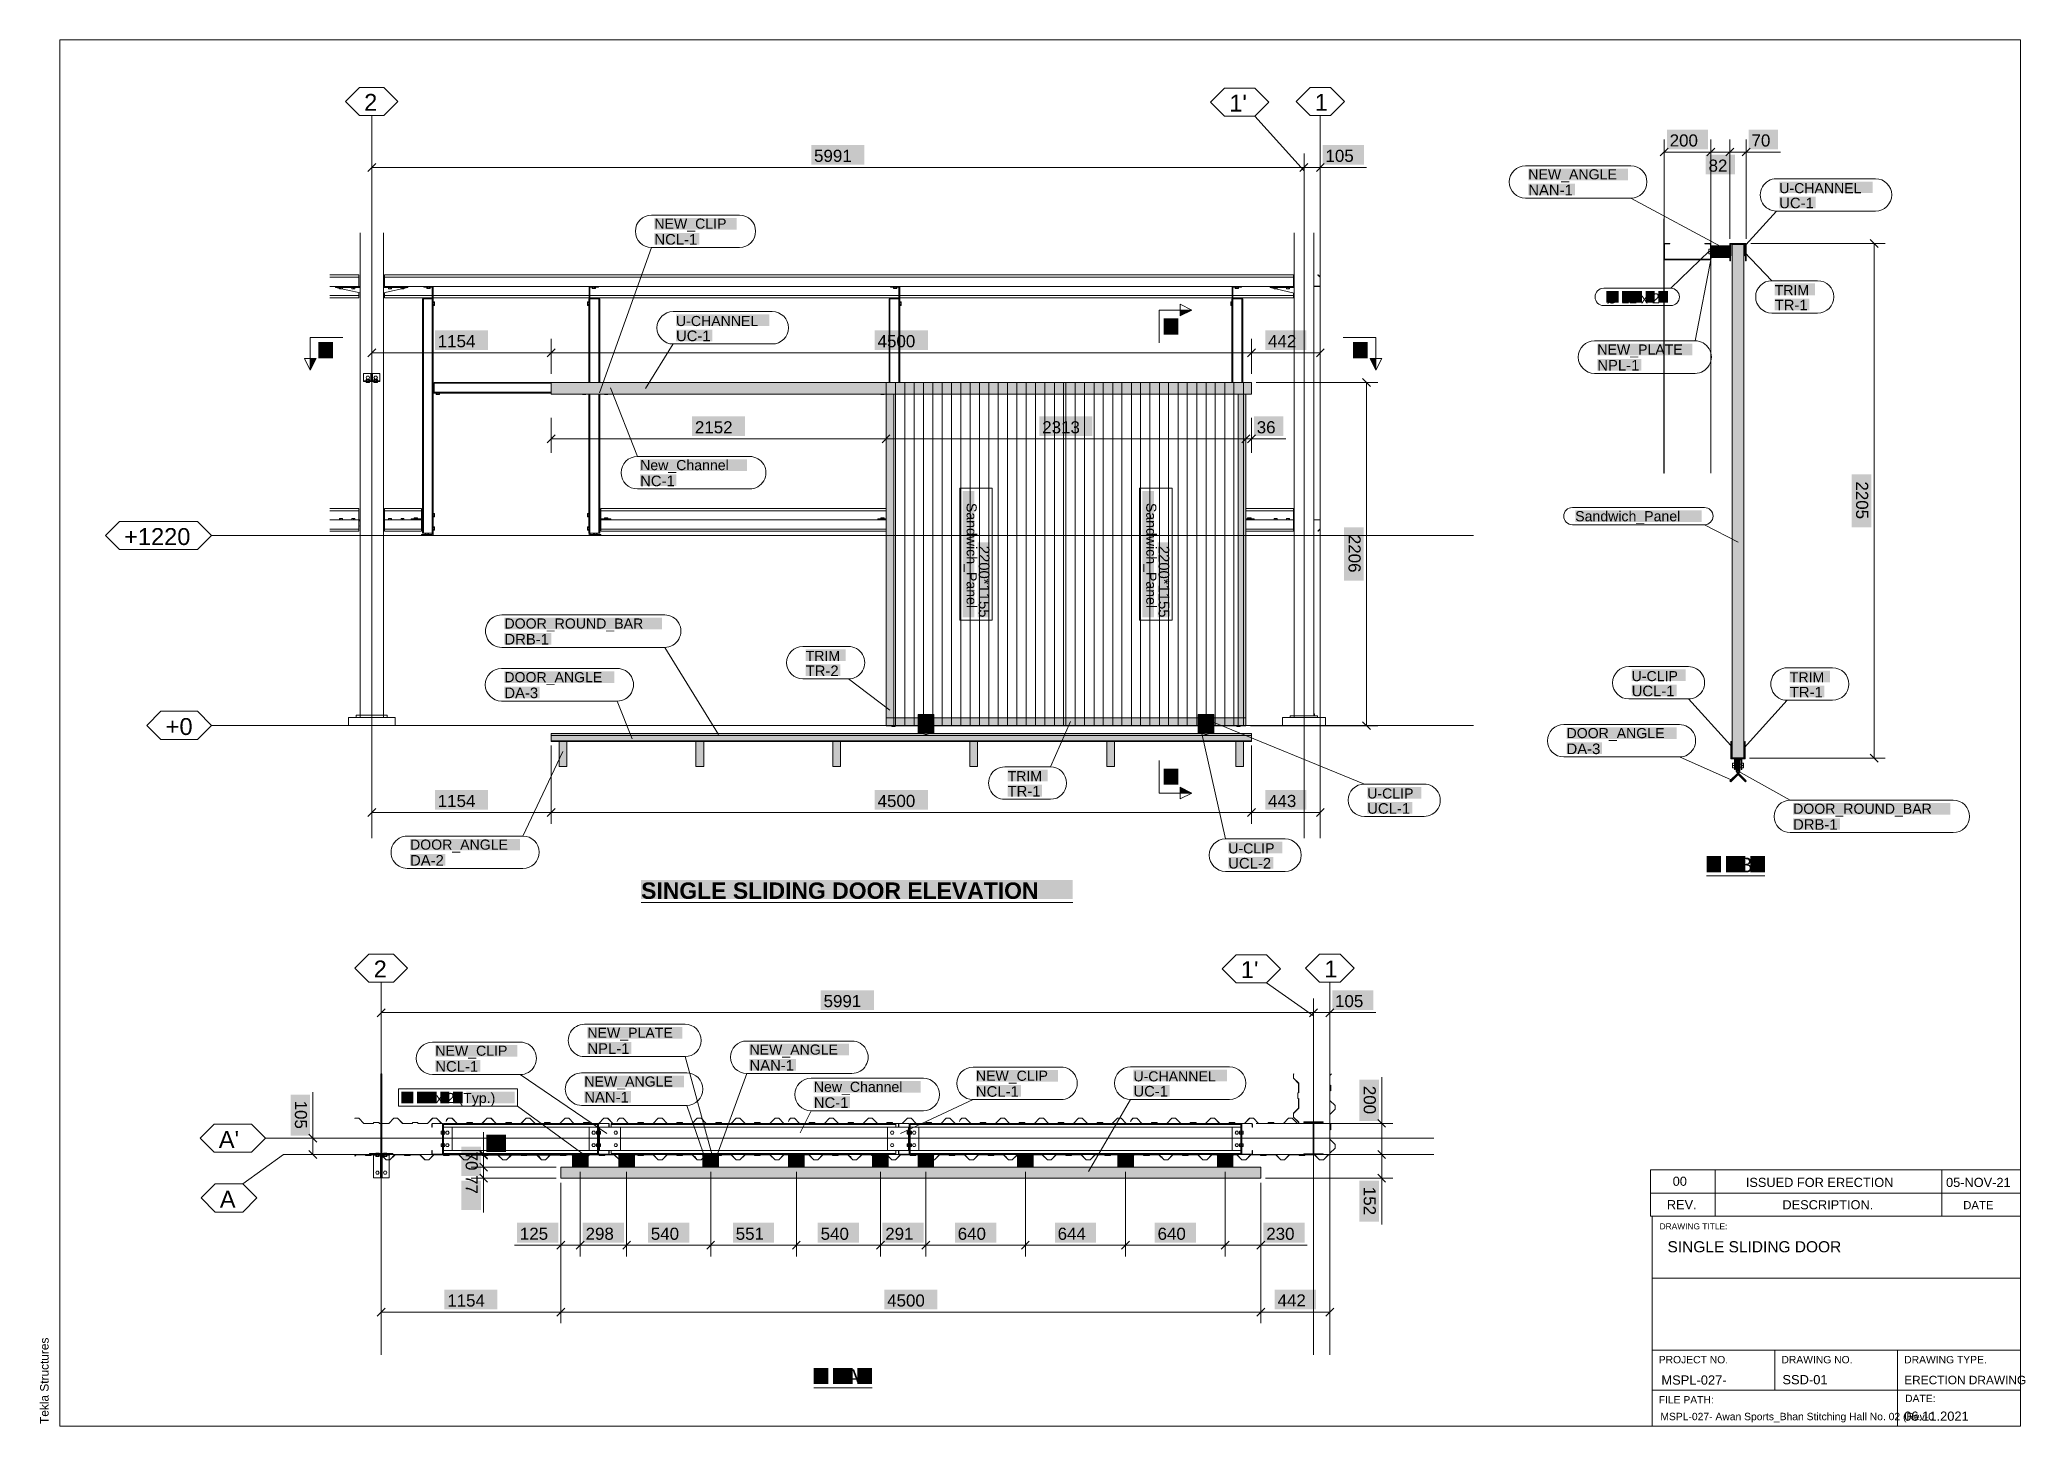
# Model space of a CAD drawing. Header units: inches. Extents: x 0.2 to 15.9, y 0.4 to 11.3.
import ezdxf

# ---------------------------------------------------------------- set-up
doc = ezdxf.new("R2010")
doc.units = ezdxf.units.IN
doc.header["$MEASUREMENT"] = 0
doc.layers.add('PDF_Geometry', color=7, linetype='Continuous')
doc.layers.add('PDF_Text', color=7, linetype='Continuous')
doc.layers.add('PDF_Solid Fills', color=7, linetype='Continuous', true_color=0xffffff)
doc.styles.add('PDF Arial', font='arial.ttf')
doc.styles.add('PDF Arial Bold', font='arialbd.ttf')

msp = doc.modelspace()

# ---------------------------------------------------------------- texts
at = {"layer": 'PDF_Text', "attachment_point": 7}
for s, insert, char_height, style in [('2', (2.788, 10.74), 0.133, 'PDF Arial'), ("1'", (9.593, 10.734), 0.1329, 'PDF Arial'), ('1', (10.265, 10.74), 0.133, 'PDF Arial'), ('200', (13.057, 10.458), 0.0953, 'PDF Arial'), ('70', (13.701, 10.458), 0.0953, 'PDF Arial'), ('5991', (6.327, 10.337), 0.0953, 'PDF Arial'), ('105', (10.35, 10.337), 0.0953, 'PDF Arial'), ('82', (13.363, 10.26), 0.0953, 'PDF Arial'), ('NEW_ANGLE', (11.945, 10.178), 0.0794, 'PDF Arial'), ('NAN-1', (11.945, 10.075), 0.0835, 'PDF Arial'), ('U-CHANNEL', (13.919, 10.091), 0.0794, 'PDF Arial'), ('UC-1', (13.919, 9.972), 0.0835, 'PDF Arial'), ('NEW_CLIP', (5.071, 9.79), 0.0794, 'PDF Arial'), ('NCL-1', (5.071, 9.686), 0.0835, 'PDF Arial'), ('Ø 12 x 2', (12.56, 9.222), 0.0794, 'PDF Arial'), ('TRIM', (13.883, 9.29), 0.0794, 'PDF Arial'), ('TR-1', (13.883, 9.171), 0.0835, 'PDF Arial'), ('U-CHANNEL', (5.241, 9.046), 0.0794, 'PDF Arial'), ('B', (9.078, 8.98), 0.117, 'PDF Arial'), ('A', (2.429, 8.793), 0.117, 'PDF Arial'), ('1154', (3.367, 8.879), 0.0953, 'PDF Arial'), ('UC-1', (5.241, 8.927), 0.0835, 'PDF Arial'), ('4500', (6.827, 8.879), 0.0953, 'PDF Arial'), ('442', (9.898, 8.881), 0.0953, 'PDF Arial'), ('A', (10.567, 8.793), 0.117, 'PDF Arial'), ('NEW_PLATE', (12.488, 8.8), 0.0794, 'PDF Arial'), ('NPL-1', (12.488, 8.697), 0.0835, 'PDF Arial'), ('2152', (5.39, 8.202), 0.0953, 'PDF Arial'), ('2313', (8.122, 8.202), 0.0953, 'PDF Arial'), ('36', (9.809, 8.202), 0.0953, 'PDF Arial'), ('New_Channel', (4.959, 7.891), 0.07944, 'PDF Arial'), ('NC-1', (4.959, 7.786), 0.0835, 'PDF Arial'), ('Sandwich_Panel', (12.314, 7.489), 0.07944, 'PDF Arial'), ('+1220', (0.9, 7.323), 0.1329, 'PDF Arial'), ('DOOR_ROUND_BAR', (3.892, 6.645), 0.07944, 'PDF Arial'), ('DRB-1', (3.892, 6.542), 0.0835, 'PDF Arial'), ('TRIM', (6.261, 6.413), 0.0794, 'PDF Arial'), ('DOOR_ANGLE', (3.891, 6.223), 0.0794, 'PDF Arial'), ('TR-2', (6.261, 6.294), 0.0835, 'PDF Arial'), ('U-CLIP', (12.758, 6.253), 0.0794, 'PDF Arial'), ('TRIM', (14.002, 6.245), 0.0794, 'PDF Arial'), ('DA-3', (3.891, 6.119), 0.0835, 'PDF Arial'), ('UCL-1', (12.758, 6.134), 0.0835, 'PDF Arial'), ('TR-1', (14.002, 6.126), 0.0835, 'PDF Arial'), ('+0', (1.227, 5.829), 0.1329, 'PDF Arial'), ('DOOR_ANGLE', (12.246, 5.783), 0.0794, 'PDF Arial'), ('DA-3', (12.246, 5.679), 0.0835, 'PDF Arial'), ('TRIM', (7.849, 5.467), 0.0794, 'PDF Arial'), ('B', (9.078, 5.439), 0.117, 'PDF Arial'), ('1154', (3.367, 5.263), 0.0953, 'PDF Arial'), ('4500', (6.827, 5.263), 0.0953, 'PDF Arial'), ('TR-1', (7.849, 5.347), 0.0835, 'PDF Arial'), ('443', (9.898, 5.263), 0.0953, 'PDF Arial'), ('U-CLIP', (10.678, 5.33), 0.0794, 'PDF Arial'), ('UCL-1', (10.678, 5.21), 0.0835, 'PDF Arial'), ('DOOR_ROUND_BAR', (14.028, 5.188), 0.07944, 'PDF Arial'), ('DRB-1', (14.028, 5.085), 0.0835, 'PDF Arial'), ('DOOR_ANGLE', (3.149, 4.906), 0.0794, 'PDF Arial'), ('DA-2', (3.149, 4.803), 0.0835, 'PDF Arial'), ('U-CLIP', (9.585, 4.898), 0.0794, 'PDF Arial'), ('UCL-2', (9.585, 4.779), 0.0835, 'PDF Arial'), ('B - B', (13.348, 4.75), 0.1169, 'PDF Arial'), ('SINGLE SLIDING DOOR ELEVATION', (4.967, 4.54), 0.12908, 'PDF Arial Bold'), ('2', (2.863, 3.924), 0.133, 'PDF Arial'), ("1'", (9.684, 3.919), 0.1329, 'PDF Arial'), ('1', (10.34, 3.924), 0.133, 'PDF Arial'), ('5991', (6.402, 3.689), 0.0953, 'PDF Arial'), ('105', (10.425, 3.689), 0.0953, 'PDF Arial'), ('NEW_PLATE', (4.544, 3.426), 0.0794, 'PDF Arial'), ('NEW_CLIP', (3.348, 3.285), 0.0794, 'PDF Arial'), ('NPL-1', (4.544, 3.323), 0.0835, 'PDF Arial'), ('NEW_ANGLE', (5.819, 3.294), 0.0794, 'PDF Arial'), ('NCL-1', (3.348, 3.181), 0.0835, 'PDF Arial'), ('NEW_ANGLE', (4.52, 3.043), 0.0794, 'PDF Arial'), ('NAN-1', (5.819, 3.191), 0.0835, 'PDF Arial'), ('NEW_CLIP', (7.6, 3.088), 0.0794, 'PDF Arial'), ('U-CHANNEL', (8.839, 3.105), 0.0794, 'PDF Arial'), ('Ø 12 x 2 (Typ.)', (3.08, 2.912), 0.07944, 'PDF Arial'), ('NAN-1', (4.52, 2.94), 0.0835, 'PDF Arial'), ('New_Channel', (6.325, 3.001), 0.07944, 'PDF Arial'), ('NC-1', (6.325, 2.896), 0.0835, 'PDF Arial'), ('NCL-1', (7.6, 2.984), 0.0835, 'PDF Arial'), ('UC-1', (8.839, 2.986), 0.0835, 'PDF Arial'), ("A'", (1.645, 2.583), 0.1329, 'PDF Arial'), ('00', (13.081, 2.284), 0.0719, 'PDF Arial'), ('ISSUED FOR ERECTION', (13.656, 2.275), 0.07192, 'PDF Arial'), ('05-NOV-21', (15.231, 2.275), 0.0719, 'PDF Arial'), ('A', (1.653, 2.113), 0.133, 'PDF Arial'), ('REV.', (13.035, 2.101), 0.0719, 'PDF Arial'), ('DESCRIPTION.', (13.944, 2.099), 0.07192, 'PDF Arial'), ('DATE', (15.366, 2.101), 0.0639, 'PDF Arial'), ('125', (4.013, 1.859), 0.0953, 'PDF Arial'), ('298', (4.53, 1.859), 0.0953, 'PDF Arial'), ('540', (5.043, 1.859), 0.0953, 'PDF Arial'), ('551', (5.711, 1.859), 0.0953, 'PDF Arial'), ('540', (6.379, 1.859), 0.0953, 'PDF Arial'), ('291', (6.887, 1.859), 0.0953, 'PDF Arial'), ('640', (7.457, 1.859), 0.0953, 'PDF Arial'), ('644', (8.243, 1.859), 0.0953, 'PDF Arial'), ('640', (9.029, 1.859), 0.0953, 'PDF Arial'), ('230', (9.884, 1.859), 0.0953, 'PDF Arial'), ('DRAWING TITLE:', (12.978, 1.942), 0.04703, 'PDF Arial'), ('SINGLE SLIDING DOOR', (13.04, 1.761), 0.08717, 'PDF Arial'), ('1154', (3.442, 1.334), 0.0953, 'PDF Arial'), ('4500', (6.902, 1.334), 0.0953, 'PDF Arial'), ('442', (9.973, 1.336), 0.0953, 'PDF Arial'), ('PROJECT NO.', (12.971, 0.888), 0.05811, 'PDF Arial'), ('DRAWING NO.', (13.936, 0.888), 0.05811, 'PDF Arial'), ('DRAWING TYPE.', (14.902, 0.888), 0.05811, 'PDF Arial'), ('A - A', (6.324, 0.725), 0.1169, 'PDF Arial'), ('MSPL-027-', (12.992, 0.72), 0.0726, 'PDF Arial'), ('SSD-01', (13.944, 0.723), 0.0726, 'PDF Arial'), ('ERECTION DRAWING', (14.902, 0.723), 0.06683, 'PDF Arial'), ('FILE PATH:', (12.971, 0.573), 0.0581, 'PDF Arial'), ('DATE:', (14.909, 0.584), 0.0581, 'PDF Arial'), ('MSPL-027- Awan Sports_Bhan Stitching Hall No. 02 (Rev-0', (12.984, 0.424), 0.05811, 'PDF Arial'), ('06.11.2021', (14.902, 0.436), 0.0726, 'PDF Arial')]:
    msp.add_mtext(s, dxfattribs=dict(at, insert=insert, char_height=char_height, style=style))
at = {"layer": 'PDF_Text', "attachment_point": 7, "style": 'PDF Arial'}
for s, insert, char_height, rotation in [('2205', (14.522, 7.825), 0.0953, 270.0002), ('Sandwich_Panel', (7.504, 7.656), 0.07944, 270.0002), ('Sandwich_Panel', (8.917, 7.656), 0.07944, 270.0002), ('2206', (10.53, 7.405), 0.0953, 270.0002), ('2200*1155', (7.622, 7.319), 0.0835, 270.0002), ('2200*1155', (9.036, 7.319), 0.0835, 270.0002), ('200', (10.649, 3.071), 0.0953, 270.0002), ('105', (2.242, 2.955), 0.0953, 270.0002), ('70 77', (3.585, 2.554), 0.0953, 270.0002), ('5', (3.785, 2.657), 0.0953, 270.0002), ('152', (10.649, 2.277), 0.0953, 270.0002), ('Tekla Structures', (0.307, 0.412), 0.06677, 90)]:
    msp.add_mtext(s, dxfattribs=dict(at, insert=insert, char_height=char_height, rotation=rotation))

# ---------------------------------------------------------------- hatches: boundary and pattern name
at = {"layer": 'PDF_Solid Fills', "transparency": 33554559}
for color, points in [(256, [(6.723, 10.317), (6.723, 10.471), (6.723, 10.471), (6.305, 10.471), (6.305, 10.471), (6.305, 10.317), (6.305, 10.317)]), (256, [(10.653, 10.317), (10.653, 10.471), (10.653, 10.471), (10.328, 10.471), (10.328, 10.471), (10.328, 10.317), (10.328, 10.317)]), (256, [(13.359, 10.438), (13.359, 10.593), (13.359, 10.593), (13.035, 10.593), (13.035, 10.593), (13.035, 10.438), (13.035, 10.438)]), (256, [(13.909, 10.438), (13.909, 10.593), (13.909, 10.593), (13.679, 10.593), (13.679, 10.593), (13.679, 10.438), (13.679, 10.438)]), (256, [(13.571, 10.24), (13.571, 10.394), (13.571, 10.394), (13.341, 10.394), (13.341, 10.394), (13.341, 10.24), (13.341, 10.24)]), (256, [(12.729, 10.194), (12.729, 10.286), (12.729, 10.286), (11.945, 10.286), (11.945, 10.286), (11.945, 10.194), (11.945, 10.194)]), (256, [(12.729, 10.194), (12.729, 10.286), (12.729, 10.286), (11.945, 10.286), (11.945, 10.286), (11.945, 10.194), (11.945, 10.194)]), (256, [(12.313, 10.075), (12.313, 10.167), (12.313, 10.167), (11.945, 10.167), (11.945, 10.167), (11.945, 10.075), (11.945, 10.075)]), (256, [(12.313, 10.075), (12.313, 10.167), (12.313, 10.167), (11.945, 10.167), (11.945, 10.167), (11.945, 10.075), (11.945, 10.075)]), (256, [(14.654, 10.093), (14.654, 10.184), (14.654, 10.184), (13.919, 10.184), (13.919, 10.184), (13.919, 10.093), (13.919, 10.093)]), (256, [(14.654, 10.093), (14.654, 10.184), (14.654, 10.184), (13.919, 10.184), (13.919, 10.184), (13.919, 10.093), (13.919, 10.093)]), (256, [(14.205, 9.973), (14.205, 10.065), (14.205, 10.065), (13.919, 10.065), (13.919, 10.065), (13.919, 9.973), (13.919, 9.973)]), (256, [(14.205, 9.973), (14.205, 10.065), (14.205, 10.065), (13.919, 10.065), (13.919, 10.065), (13.919, 9.973), (13.919, 9.973)]), (256, [(5.718, 9.806), (5.718, 9.898), (5.718, 9.898), (5.071, 9.898), (5.071, 9.898), (5.071, 9.806), (5.071, 9.806)]), (256, [(5.718, 9.806), (5.718, 9.898), (5.718, 9.898), (5.071, 9.898), (5.071, 9.898), (5.071, 9.806), (5.071, 9.806)]), (256, [(5.424, 9.687), (5.424, 9.779), (5.424, 9.779), (5.071, 9.779), (5.071, 9.779), (5.071, 9.687), (5.071, 9.687)]), (256, [(5.424, 9.687), (5.424, 9.779), (5.424, 9.779), (5.071, 9.779), (5.071, 9.779), (5.071, 9.687), (5.071, 9.687)]), (256, [(14.199, 9.29), (14.199, 9.382), (14.199, 9.382), (13.883, 9.382), (13.883, 9.382), (13.883, 9.29), (13.883, 9.29)]), (256, [(14.199, 9.29), (14.199, 9.382), (14.199, 9.382), (13.883, 9.382), (13.883, 9.382), (13.883, 9.29), (13.883, 9.29)]), (256, [(12.656, 9.23), (12.656, 9.322), (12.656, 9.322), (12.56, 9.322), (12.56, 9.322), (12.56, 9.23), (12.56, 9.23)]), (256, [(12.656, 9.23), (12.656, 9.322), (12.656, 9.322), (12.56, 9.322), (12.56, 9.322), (12.56, 9.23), (12.56, 9.23)]), (256, [(12.839, 9.23), (12.839, 9.322), (12.839, 9.322), (12.683, 9.322), (12.683, 9.322), (12.683, 9.23), (12.683, 9.23)]), (256, [(12.839, 9.23), (12.839, 9.322), (12.839, 9.322), (12.683, 9.322), (12.683, 9.322), (12.683, 9.23), (12.683, 9.23)]), (256, [(12.939, 9.23), (12.939, 9.322), (12.939, 9.322), (12.867, 9.322), (12.867, 9.322), (12.867, 9.23), (12.867, 9.23)]), (256, [(12.939, 9.23), (12.939, 9.322), (12.939, 9.322), (12.867, 9.322), (12.867, 9.322), (12.867, 9.23), (12.867, 9.23)]), (256, [(13.044, 9.23), (13.044, 9.322), (13.044, 9.322), (12.967, 9.322), (12.967, 9.322), (12.967, 9.23), (12.967, 9.23)]), (256, [(13.044, 9.23), (13.044, 9.322), (13.044, 9.322), (12.967, 9.322), (12.967, 9.322), (12.967, 9.23), (12.967, 9.23)]), (256, [(14.155, 9.171), (14.155, 9.263), (14.155, 9.263), (13.883, 9.263), (13.883, 9.263), (13.883, 9.171), (13.883, 9.171)]), (256, [(14.155, 9.171), (14.155, 9.263), (14.155, 9.263), (13.883, 9.263), (13.883, 9.263), (13.883, 9.171), (13.883, 9.171)]), (256, [(5.976, 9.047), (5.976, 9.139), (5.976, 9.139), (5.241, 9.139), (5.241, 9.139), (5.241, 9.047), (5.241, 9.047)]), (256, [(5.976, 9.047), (5.976, 9.139), (5.976, 9.139), (5.241, 9.139), (5.241, 9.139), (5.241, 9.047), (5.241, 9.047)]), (256, [(9.192, 8.98), (9.192, 9.109), (9.192, 9.109), (9.078, 9.109), (9.078, 9.109), (9.078, 8.98), (9.078, 8.98)]), (7, [(9.206, 9.127), (9.206, 9.173), (9.206, 9.173), (9.298, 9.173), (9.298, 9.173)]), (256, [(2.543, 8.793), (2.543, 8.921), (2.543, 8.921), (2.429, 8.921), (2.429, 8.921), (2.429, 8.793), (2.429, 8.793)]), (256, [(3.762, 8.859), (3.762, 9.013), (3.762, 9.013), (3.345, 9.013), (3.345, 9.013), (3.345, 8.859), (3.345, 8.859)]), (256, [(5.526, 8.928), (5.526, 9.02), (5.526, 9.02), (5.241, 9.02), (5.241, 9.02), (5.241, 8.928), (5.241, 8.928)]), (256, [(5.526, 8.928), (5.526, 9.02), (5.526, 9.02), (5.241, 9.02), (5.241, 9.02), (5.241, 8.928), (5.241, 8.928)]), (256, [(7.222, 8.859), (7.222, 9.013), (7.222, 9.013), (6.805, 9.013), (6.805, 9.013), (6.805, 8.859), (6.805, 8.859)]), (256, [(10.2, 8.859), (10.2, 9.013), (10.2, 9.013), (9.876, 9.013), (9.876, 9.013), (9.876, 8.859), (9.876, 8.859)]), (256, [(10.682, 8.793), (10.682, 8.921), (10.682, 8.921), (10.567, 8.921), (10.567, 8.921), (10.567, 8.793), (10.567, 8.793)]), (256, [(13.235, 8.817), (13.235, 8.909), (13.235, 8.909), (12.488, 8.909), (12.488, 8.909), (12.488, 8.817), (12.488, 8.817)]), (256, [(13.235, 8.817), (13.235, 8.909), (13.235, 8.909), (12.488, 8.909), (12.488, 8.909), (12.488, 8.817), (12.488, 8.817)]), (7, [(2.364, 8.793), (2.41, 8.793), (2.41, 8.793), (2.364, 8.701), (2.364, 8.701)]), (7, [(10.7, 8.793), (10.746, 8.793), (10.746, 8.793), (10.746, 8.701), (10.746, 8.701)]), (256, [(12.835, 8.697), (12.835, 8.789), (12.835, 8.789), (12.488, 8.789), (12.488, 8.789), (12.488, 8.697), (12.488, 8.697)]), (256, [(12.835, 8.697), (12.835, 8.789), (12.835, 8.789), (12.488, 8.789), (12.488, 8.789), (12.488, 8.697), (12.488, 8.697)]), (256, [(5.785, 8.182), (5.785, 8.336), (5.785, 8.336), (5.368, 8.336), (5.368, 8.336), (5.368, 8.182), (5.368, 8.182)]), (256, [(8.517, 8.182), (8.517, 8.336), (8.517, 8.336), (8.1, 8.336), (8.1, 8.336), (8.1, 8.182), (8.1, 8.182)]), (256, [(10.018, 8.182), (10.018, 8.336), (10.018, 8.336), (9.787, 8.336), (9.787, 8.336), (9.787, 8.182), (9.787, 8.182)]), (256, [(5.799, 7.907), (5.799, 7.999), (5.799, 7.999), (4.959, 7.999), (4.959, 7.999), (4.959, 7.907), (4.959, 7.907)]), (256, [(5.799, 7.907), (5.799, 7.999), (5.799, 7.999), (4.959, 7.999), (4.959, 7.999), (4.959, 7.907), (4.959, 7.907)]), (256, [(5.245, 7.788), (5.245, 7.88), (5.245, 7.88), (4.959, 7.88), (4.959, 7.88), (4.959, 7.788), (4.959, 7.788)]), (256, [(5.245, 7.788), (5.245, 7.88), (5.245, 7.88), (4.959, 7.88), (4.959, 7.88), (4.959, 7.788), (4.959, 7.788)]), (256, [(14.642, 7.882), (14.488, 7.882), (14.488, 7.882), (14.488, 7.464), (14.488, 7.464), (14.642, 7.464), (14.642, 7.464)]), (256, [(7.588, 7.75), (7.496, 7.75), (7.496, 7.75), (7.496, 6.755), (7.496, 6.755), (7.588, 6.755), (7.588, 6.755)]), (256, [(7.588, 7.75), (7.496, 7.75), (7.496, 7.75), (7.496, 6.755), (7.496, 6.755), (7.588, 6.755), (7.588, 6.755)]), (256, [(9.002, 7.75), (8.91, 7.75), (8.91, 7.75), (8.91, 6.755), (8.91, 6.755), (9.002, 6.755), (9.002, 6.755)]), (256, [(9.002, 7.75), (8.91, 7.75), (8.91, 7.75), (8.91, 6.755), (8.91, 6.755), (9.002, 6.755), (9.002, 6.755)]), (256, [(13.309, 7.506), (13.309, 7.598), (13.309, 7.598), (12.314, 7.598), (12.314, 7.598), (12.314, 7.506), (12.314, 7.506)]), (256, [(13.309, 7.506), (13.309, 7.598), (13.309, 7.598), (12.314, 7.598), (12.314, 7.598), (12.314, 7.506), (12.314, 7.506)]), (256, [(7.707, 7.347), (7.615, 7.347), (7.615, 7.347), (7.615, 6.755), (7.615, 6.755), (7.707, 6.755), (7.707, 6.755)]), (256, [(7.707, 7.347), (7.615, 7.347), (7.615, 7.347), (7.615, 6.755), (7.615, 6.755), (7.707, 6.755), (7.707, 6.755)]), (256, [(9.121, 7.347), (9.029, 7.347), (9.029, 7.347), (9.029, 6.755), (9.029, 6.755), (9.121, 6.755), (9.121, 6.755)]), (256, [(9.121, 7.347), (9.029, 7.347), (9.029, 7.347), (9.029, 6.755), (9.029, 6.755), (9.121, 6.755), (9.121, 6.755)]), (256, [(10.651, 7.463), (10.496, 7.463), (10.496, 7.463), (10.496, 7.045), (10.496, 7.045), (10.651, 7.045), (10.651, 7.045)]), (256, [(5.13, 6.661), (5.13, 6.753), (5.13, 6.753), (3.892, 6.753), (3.892, 6.753), (3.892, 6.661), (3.892, 6.661)]), (256, [(5.13, 6.661), (5.13, 6.753), (5.13, 6.753), (3.892, 6.753), (3.892, 6.753), (3.892, 6.661), (3.892, 6.661)]), (256, [(4.26, 6.542), (4.26, 6.634), (4.26, 6.634), (3.892, 6.634), (3.892, 6.634), (3.892, 6.542), (3.892, 6.542)]), (256, [(4.26, 6.542), (4.26, 6.634), (4.26, 6.634), (3.892, 6.634), (3.892, 6.634), (3.892, 6.542), (3.892, 6.542)]), (256, [(6.576, 6.413), (6.576, 6.505), (6.576, 6.505), (6.261, 6.505), (6.261, 6.505), (6.261, 6.413), (6.261, 6.413)]), (256, [(6.576, 6.413), (6.576, 6.505), (6.576, 6.505), (6.261, 6.505), (6.261, 6.505), (6.261, 6.413), (6.261, 6.413)]), (256, [(4.757, 6.24), (4.757, 6.332), (4.757, 6.332), (3.891, 6.332), (3.891, 6.332), (3.891, 6.24), (3.891, 6.24)]), (256, [(4.757, 6.24), (4.757, 6.332), (4.757, 6.332), (3.891, 6.332), (3.891, 6.332), (3.891, 6.24), (3.891, 6.24)]), (256, [(6.533, 6.294), (6.533, 6.386), (6.533, 6.386), (6.261, 6.386), (6.261, 6.386), (6.261, 6.294), (6.261, 6.294)]), (256, [(6.533, 6.294), (6.533, 6.386), (6.533, 6.386), (6.261, 6.386), (6.261, 6.386), (6.261, 6.294), (6.261, 6.294)]), (256, [(13.182, 6.255), (13.182, 6.347), (13.182, 6.347), (12.758, 6.347), (12.758, 6.347), (12.758, 6.255), (12.758, 6.255)]), (256, [(13.182, 6.255), (13.182, 6.347), (13.182, 6.347), (12.758, 6.347), (12.758, 6.347), (12.758, 6.255), (12.758, 6.255)]), (256, [(14.317, 6.245), (14.317, 6.337), (14.317, 6.337), (14.002, 6.337), (14.002, 6.337), (14.002, 6.245), (14.002, 6.245)]), (256, [(14.317, 6.245), (14.317, 6.337), (14.317, 6.337), (14.002, 6.337), (14.002, 6.337), (14.002, 6.245), (14.002, 6.245)]), (256, [(4.17, 6.12), (4.17, 6.212), (4.17, 6.212), (3.891, 6.212), (3.891, 6.212), (3.891, 6.12), (3.891, 6.12)]), (256, [(4.17, 6.12), (4.17, 6.212), (4.17, 6.212), (3.891, 6.212), (3.891, 6.212), (3.891, 6.12), (3.891, 6.12)]), (256, [(13.112, 6.136), (13.112, 6.227), (13.112, 6.227), (12.758, 6.227), (12.758, 6.227), (12.758, 6.136), (12.758, 6.136)]), (256, [(13.112, 6.136), (13.112, 6.227), (13.112, 6.227), (12.758, 6.227), (12.758, 6.227), (12.758, 6.136), (12.758, 6.136)]), (256, [(14.274, 6.126), (14.274, 6.218), (14.274, 6.218), (14.002, 6.218), (14.002, 6.218), (14.002, 6.126), (14.002, 6.126)]), (256, [(14.274, 6.126), (14.274, 6.218), (14.274, 6.218), (14.002, 6.218), (14.002, 6.218), (14.002, 6.126), (14.002, 6.126)]), (256, [(13.112, 5.799), (13.112, 5.891), (13.112, 5.891), (12.246, 5.891), (12.246, 5.891), (12.246, 5.799), (12.246, 5.799)]), (256, [(13.112, 5.799), (13.112, 5.891), (13.112, 5.891), (12.246, 5.891), (12.246, 5.891), (12.246, 5.799), (12.246, 5.799)]), (256, [(12.525, 5.68), (12.525, 5.772), (12.525, 5.772), (12.246, 5.772), (12.246, 5.772), (12.246, 5.68), (12.246, 5.68)]), (256, [(12.525, 5.68), (12.525, 5.772), (12.525, 5.772), (12.246, 5.772), (12.246, 5.772), (12.246, 5.68), (12.246, 5.68)]), (256, [(8.164, 5.467), (8.164, 5.558), (8.164, 5.558), (7.849, 5.558), (7.849, 5.558), (7.849, 5.467), (7.849, 5.467)]), (256, [(8.164, 5.467), (8.164, 5.558), (8.164, 5.558), (7.849, 5.558), (7.849, 5.558), (7.849, 5.467), (7.849, 5.467)]), (256, [(9.192, 5.439), (9.192, 5.567), (9.192, 5.567), (9.078, 5.567), (9.078, 5.567), (9.078, 5.439), (9.078, 5.439)]), (256, [(3.762, 5.243), (3.762, 5.397), (3.762, 5.397), (3.345, 5.397), (3.345, 5.397), (3.345, 5.243), (3.345, 5.243)]), (256, [(7.222, 5.243), (7.222, 5.397), (7.222, 5.397), (6.805, 5.397), (6.805, 5.397), (6.805, 5.243), (6.805, 5.243)]), (256, [(8.121, 5.347), (8.121, 5.439), (8.121, 5.439), (7.849, 5.439), (7.849, 5.439), (7.849, 5.347), (7.849, 5.347)]), (256, [(8.121, 5.347), (8.121, 5.439), (8.121, 5.439), (7.849, 5.439), (7.849, 5.439), (7.849, 5.347), (7.849, 5.347)]), (7, [(9.206, 5.374), (9.206, 5.42), (9.206, 5.42), (9.298, 5.374), (9.298, 5.374)]), (256, [(10.2, 5.243), (10.2, 5.397), (10.2, 5.397), (9.876, 5.397), (9.876, 5.397), (9.876, 5.243), (9.876, 5.243)]), (256, [(11.103, 5.331), (11.103, 5.423), (11.103, 5.423), (10.678, 5.423), (10.678, 5.423), (10.678, 5.331), (10.678, 5.331)]), (256, [(11.103, 5.331), (11.103, 5.423), (11.103, 5.423), (10.678, 5.423), (10.678, 5.423), (10.678, 5.331), (10.678, 5.331)]), (256, [(11.032, 5.212), (11.032, 5.304), (11.032, 5.304), (10.678, 5.304), (10.678, 5.304), (10.678, 5.212), (10.678, 5.212)]), (256, [(11.032, 5.212), (11.032, 5.304), (11.032, 5.304), (10.678, 5.304), (10.678, 5.304), (10.678, 5.212), (10.678, 5.212)]), (256, [(15.266, 5.204), (15.266, 5.296), (15.266, 5.296), (14.028, 5.296), (14.028, 5.296), (14.028, 5.204), (14.028, 5.204)]), (256, [(15.266, 5.204), (15.266, 5.296), (15.266, 5.296), (14.028, 5.296), (14.028, 5.296), (14.028, 5.204), (14.028, 5.204)]), (256, [(14.396, 5.085), (14.396, 5.176), (14.396, 5.176), (14.028, 5.176), (14.028, 5.176), (14.028, 5.085), (14.028, 5.085)]), (256, [(14.396, 5.085), (14.396, 5.176), (14.396, 5.176), (14.028, 5.176), (14.028, 5.176), (14.028, 5.085), (14.028, 5.085)]), (256, [(4.015, 4.923), (4.015, 5.014), (4.015, 5.014), (3.149, 5.014), (3.149, 5.014), (3.149, 4.923), (3.149, 4.923)]), (256, [(4.015, 4.923), (4.015, 5.014), (4.015, 5.014), (3.149, 5.014), (3.149, 5.014), (3.149, 4.923), (3.149, 4.923)]), (256, [(3.428, 4.803), (3.428, 4.895), (3.428, 4.895), (3.149, 4.895), (3.149, 4.895), (3.149, 4.803), (3.149, 4.803)]), (256, [(3.428, 4.803), (3.428, 4.895), (3.428, 4.895), (3.149, 4.895), (3.149, 4.895), (3.149, 4.803), (3.149, 4.803)]), (256, [(10.01, 4.9), (10.01, 4.991), (10.01, 4.991), (9.585, 4.991), (9.585, 4.991), (9.585, 4.9), (9.585, 4.9)]), (256, [(10.01, 4.9), (10.01, 4.991), (10.01, 4.991), (9.585, 4.991), (9.585, 4.991), (9.585, 4.9), (9.585, 4.9)]), (256, [(9.939, 4.78), (9.939, 4.872), (9.939, 4.872), (9.585, 4.872), (9.585, 4.872), (9.585, 4.78), (9.585, 4.78)]), (256, [(9.939, 4.78), (9.939, 4.872), (9.939, 4.872), (9.585, 4.872), (9.585, 4.872), (9.585, 4.78), (9.585, 4.78)]), (256, [(13.462, 4.75), (13.462, 4.878), (13.462, 4.878), (13.348, 4.878), (13.348, 4.878), (13.348, 4.75), (13.348, 4.75)]), (256, [(13.653, 4.75), (13.653, 4.878), (13.653, 4.878), (13.5, 4.878), (13.5, 4.878), (13.5, 4.75), (13.5, 4.75)]), (256, [(13.806, 4.75), (13.806, 4.878), (13.806, 4.878), (13.691, 4.878), (13.691, 4.878), (13.691, 4.75), (13.691, 4.75)]), (256, [(8.362, 4.542), (8.362, 4.689), (8.362, 4.689), (4.967, 4.689), (4.967, 4.689), (4.967, 4.542), (4.967, 4.542)]), (256, [(6.798, 3.669), (6.798, 3.823), (6.798, 3.823), (6.38, 3.823), (6.38, 3.823), (6.38, 3.669), (6.38, 3.669)]), (256, [(10.727, 3.669), (10.727, 3.823), (10.727, 3.823), (10.403, 3.823), (10.403, 3.823), (10.403, 3.669), (10.403, 3.669)]), (256, [(5.29, 3.442), (5.29, 3.534), (5.29, 3.534), (4.544, 3.534), (4.544, 3.534), (4.544, 3.442), (4.544, 3.442)]), (256, [(5.29, 3.442), (5.29, 3.534), (5.29, 3.534), (4.544, 3.534), (4.544, 3.534), (4.544, 3.442), (4.544, 3.442)]), (256, [(3.994, 3.301), (3.994, 3.393), (3.994, 3.393), (3.348, 3.393), (3.348, 3.393), (3.348, 3.301), (3.348, 3.301)]), (256, [(3.994, 3.301), (3.994, 3.393), (3.994, 3.393), (3.348, 3.393), (3.348, 3.393), (3.348, 3.301), (3.348, 3.301)]), (256, [(4.89, 3.323), (4.89, 3.415), (4.89, 3.415), (4.544, 3.415), (4.544, 3.415), (4.544, 3.323), (4.544, 3.323)]), (256, [(4.89, 3.323), (4.89, 3.415), (4.89, 3.415), (4.544, 3.415), (4.544, 3.415), (4.544, 3.323), (4.544, 3.323)]), (256, [(6.603, 3.31), (6.603, 3.402), (6.603, 3.402), (5.819, 3.402), (5.819, 3.402), (5.819, 3.31), (5.819, 3.31)]), (256, [(6.603, 3.31), (6.603, 3.402), (6.603, 3.402), (5.819, 3.402), (5.819, 3.402), (5.819, 3.31), (5.819, 3.31)]), (256, [(6.186, 3.191), (6.186, 3.282), (6.186, 3.282), (5.819, 3.282), (5.819, 3.282), (5.819, 3.191), (5.819, 3.191)]), (256, [(6.186, 3.191), (6.186, 3.282), (6.186, 3.282), (5.819, 3.282), (5.819, 3.282), (5.819, 3.191), (5.819, 3.191)]), (256, [(3.701, 3.182), (3.701, 3.274), (3.701, 3.274), (3.348, 3.274), (3.348, 3.274), (3.348, 3.182), (3.348, 3.182)]), (256, [(3.701, 3.182), (3.701, 3.274), (3.701, 3.274), (3.348, 3.274), (3.348, 3.274), (3.348, 3.182), (3.348, 3.182)]), (256, [(5.303, 3.059), (5.303, 3.151), (5.303, 3.151), (4.52, 3.151), (4.52, 3.151), (4.52, 3.059), (4.52, 3.059)]), (256, [(5.303, 3.059), (5.303, 3.151), (5.303, 3.151), (4.52, 3.151), (4.52, 3.151), (4.52, 3.059), (4.52, 3.059)]), (256, [(8.247, 3.105), (8.247, 3.197), (8.247, 3.197), (7.6, 3.197), (7.6, 3.197), (7.6, 3.105), (7.6, 3.105)]), (256, [(8.247, 3.105), (8.247, 3.197), (8.247, 3.197), (7.6, 3.197), (7.6, 3.197), (7.6, 3.105), (7.6, 3.105)]), (256, [(9.574, 3.107), (9.574, 3.198), (9.574, 3.198), (8.839, 3.198), (8.839, 3.198), (8.839, 3.107), (8.839, 3.107)]), (256, [(9.574, 3.107), (9.574, 3.198), (9.574, 3.198), (8.839, 3.198), (8.839, 3.198), (8.839, 3.107), (8.839, 3.107)]), (256, [(2.363, 3.003), (2.209, 3.003), (2.209, 3.003), (2.209, 2.679), (2.209, 2.679), (2.363, 2.679), (2.363, 2.679)]), (256, [(3.176, 2.934), (3.176, 3.026), (3.176, 3.026), (3.08, 3.026), (3.08, 3.026), (3.08, 2.934), (3.08, 2.934)]), (256, [(3.176, 2.934), (3.176, 3.026), (3.176, 3.026), (3.08, 3.026), (3.08, 3.026), (3.08, 2.934), (3.08, 2.934)]), (256, [(3.359, 2.934), (3.359, 3.026), (3.359, 3.026), (3.204, 3.026), (3.204, 3.026), (3.204, 2.934), (3.204, 2.934)]), (256, [(3.359, 2.934), (3.359, 3.026), (3.359, 3.026), (3.204, 3.026), (3.204, 3.026), (3.204, 2.934), (3.204, 2.934)]), (256, [(3.459, 2.934), (3.459, 3.026), (3.459, 3.026), (3.387, 3.026), (3.387, 3.026), (3.387, 2.934), (3.387, 2.934)]), (256, [(3.459, 2.934), (3.459, 3.026), (3.459, 3.026), (3.387, 3.026), (3.387, 3.026), (3.387, 2.934), (3.387, 2.934)]), (256, [(3.564, 2.934), (3.564, 3.026), (3.564, 3.026), (3.487, 3.026), (3.487, 3.026), (3.487, 2.934), (3.487, 2.934)]), (256, [(3.564, 2.934), (3.564, 3.026), (3.564, 3.026), (3.487, 3.026), (3.487, 3.026), (3.487, 2.934), (3.487, 2.934)]), (256, [(3.972, 2.934), (3.972, 3.026), (3.972, 3.026), (3.592, 3.026), (3.592, 3.026), (3.592, 2.934), (3.592, 2.934)]), (256, [(3.972, 2.934), (3.972, 3.026), (3.972, 3.026), (3.592, 3.026), (3.592, 3.026), (3.592, 2.934), (3.592, 2.934)]), (256, [(4.887, 2.94), (4.887, 3.031), (4.887, 3.031), (4.52, 3.031), (4.52, 3.031), (4.52, 2.94), (4.52, 2.94)]), (256, [(4.887, 2.94), (4.887, 3.031), (4.887, 3.031), (4.52, 3.031), (4.52, 3.031), (4.52, 2.94), (4.52, 2.94)]), (256, [(7.165, 3.017), (7.165, 3.109), (7.165, 3.109), (6.325, 3.109), (6.325, 3.109), (6.325, 3.017), (6.325, 3.017)]), (256, [(7.165, 3.017), (7.165, 3.109), (7.165, 3.109), (6.325, 3.109), (6.325, 3.109), (6.325, 3.017), (6.325, 3.017)]), (256, [(6.61, 2.898), (6.61, 2.99), (6.61, 2.99), (6.325, 2.99), (6.325, 2.99), (6.325, 2.898), (6.325, 2.898)]), (256, [(6.61, 2.898), (6.61, 2.99), (6.61, 2.99), (6.325, 2.99), (6.325, 2.99), (6.325, 2.898), (6.325, 2.898)]), (256, [(7.954, 2.985), (7.954, 3.077), (7.954, 3.077), (7.6, 3.077), (7.6, 3.077), (7.6, 2.985), (7.6, 2.985)]), (256, [(7.954, 2.985), (7.954, 3.077), (7.954, 3.077), (7.6, 3.077), (7.6, 3.077), (7.6, 2.985), (7.6, 2.985)]), (256, [(9.125, 2.987), (9.125, 3.079), (9.125, 3.079), (8.839, 3.079), (8.839, 3.079), (8.839, 2.987), (8.839, 2.987)]), (256, [(9.125, 2.987), (9.125, 3.079), (9.125, 3.079), (8.839, 3.079), (8.839, 3.079), (8.839, 2.987), (8.839, 2.987)]), (256, [(10.77, 3.119), (10.616, 3.119), (10.616, 3.119), (10.616, 2.795), (10.616, 2.795), (10.77, 2.795), (10.77, 2.795)]), (256, [(3.904, 2.688), (3.75, 2.688), (3.75, 2.688), (3.75, 2.55), (3.75, 2.55), (3.904, 2.55), (3.904, 2.55)]), (256, [(3.706, 2.593), (3.552, 2.593), (3.552, 2.593), (3.552, 2.362), (3.552, 2.362), (3.706, 2.362), (3.706, 2.362)]), (256, [(3.706, 2.326), (3.552, 2.326), (3.552, 2.326), (3.552, 2.095), (3.552, 2.095), (3.706, 2.095), (3.706, 2.095)]), (256, [(10.77, 2.326), (10.616, 2.326), (10.616, 2.326), (10.616, 2.002), (10.616, 2.002), (10.77, 2.002), (10.77, 2.002)]), (256, [(4.315, 1.839), (4.315, 1.994), (4.315, 1.994), (3.991, 1.994), (3.991, 1.994), (3.991, 1.839), (3.991, 1.839)]), (256, [(4.832, 1.839), (4.832, 1.994), (4.832, 1.994), (4.508, 1.994), (4.508, 1.994), (4.508, 1.839), (4.508, 1.839)]), (256, [(5.345, 1.839), (5.345, 1.994), (5.345, 1.994), (5.021, 1.994), (5.021, 1.994), (5.021, 1.839), (5.021, 1.839)]), (256, [(6.013, 1.839), (6.013, 1.994), (6.013, 1.994), (5.689, 1.994), (5.689, 1.994), (5.689, 1.839), (5.689, 1.839)]), (256, [(6.681, 1.839), (6.681, 1.994), (6.681, 1.994), (6.356, 1.994), (6.356, 1.994), (6.356, 1.839), (6.356, 1.839)]), (256, [(7.19, 1.839), (7.19, 1.994), (7.19, 1.994), (6.865, 1.994), (6.865, 1.994), (6.865, 1.839), (6.865, 1.839)]), (256, [(7.76, 1.839), (7.76, 1.994), (7.76, 1.994), (7.435, 1.994), (7.435, 1.994), (7.435, 1.839), (7.435, 1.839)]), (256, [(8.545, 1.839), (8.545, 1.994), (8.545, 1.994), (8.221, 1.994), (8.221, 1.994), (8.221, 1.839), (8.221, 1.839)]), (256, [(9.331, 1.839), (9.331, 1.994), (9.331, 1.994), (9.007, 1.994), (9.007, 1.994), (9.007, 1.839), (9.007, 1.839)]), (256, [(10.186, 1.839), (10.186, 1.994), (10.186, 1.994), (9.862, 1.994), (9.862, 1.994), (9.862, 1.839), (9.862, 1.839)]), (256, [(3.837, 1.314), (3.837, 1.469), (3.837, 1.469), (3.42, 1.469), (3.42, 1.469), (3.42, 1.314), (3.42, 1.314)]), (256, [(7.297, 1.314), (7.297, 1.469), (7.297, 1.469), (6.88, 1.469), (6.88, 1.469), (6.88, 1.314), (6.88, 1.314)]), (256, [(10.275, 1.314), (10.275, 1.469), (10.275, 1.469), (9.951, 1.469), (9.951, 1.469), (9.951, 1.314), (9.951, 1.314)]), (256, [(6.439, 0.725), (6.439, 0.853), (6.439, 0.853), (6.324, 0.853), (6.324, 0.853), (6.324, 0.725), (6.324, 0.725)]), (256, [(6.63, 0.725), (6.63, 0.853), (6.63, 0.853), (6.477, 0.853), (6.477, 0.853), (6.477, 0.725), (6.477, 0.725)]), (256, [(6.783, 0.725), (6.783, 0.853), (6.783, 0.853), (6.668, 0.853), (6.668, 0.853), (6.668, 0.725), (6.668, 0.725)])]:
    msp.add_hatch(color=color, dxfattribs=at).paths.add_polyline_path(points)
h = msp.add_hatch(color=7, dxfattribs=at)
h.paths.add_polyline_path([(13.013, 10.416), (13.014, 10.416)], flags=0)
h.paths.add_polyline_path([(13.013, 10.417, 0.413793), (13.013, 10.416)], flags=0)
h = msp.add_hatch(color=7, dxfattribs=at)
h.paths.add_polyline_path([(13.381, 10.416), (13.382, 10.416)], flags=0)
h.paths.add_polyline_path([(13.382, 10.416, 0.413793), (13.381, 10.417)], flags=0)
h = msp.add_hatch(color=7, dxfattribs=at)
h.paths.add_polyline_path([(13.381, 10.416), (13.382, 10.416)], flags=0)
h.paths.add_polyline_path([(13.382, 10.416, 0.413793), (13.381, 10.417)], flags=0)
h = msp.add_hatch(color=7, dxfattribs=at)
h.paths.add_polyline_path([(13.531, 10.416), (13.531, 10.416)], flags=0)
h.paths.add_polyline_path([(13.531, 10.416, 0.415242), (13.531, 10.416)], flags=0)
h.paths.add_polyline_path([(13.531, 10.416, 0.415242), (13.531, 10.416)], flags=0)
h = msp.add_hatch(color=7, dxfattribs=at)
h.paths.add_polyline_path([(13.531, 10.416), (13.531, 10.416)], flags=0)
h.paths.add_polyline_path([(13.531, 10.416, 0.415242), (13.531, 10.416)], flags=0)
h.paths.add_polyline_path([(13.531, 10.416, 0.415242), (13.531, 10.416)], flags=0)
h = msp.add_hatch(color=7, dxfattribs=at)
h.paths.add_polyline_path([(13.659, 10.416), (13.66, 10.416)], flags=0)
h.paths.add_polyline_path([(13.66, 10.416, 0.413793), (13.659, 10.417)], flags=0)
h = msp.add_hatch(color=7, dxfattribs=at)
h.paths.add_polyline_path([(10.181, 10.295), (10.181, 10.295)], flags=0)
h.paths.add_polyline_path([(10.181, 10.294, 0.415242), (10.181, 10.295)], flags=0)
h.paths.add_polyline_path([(10.181, 10.295, 0.415242), (10.181, 10.295)], flags=0)
h = msp.add_hatch(color=7, dxfattribs=at)
h.paths.add_polyline_path([(10.181, 10.295), (10.181, 10.295)], flags=0)
h.paths.add_polyline_path([(10.181, 10.294, 0.415242), (10.181, 10.295)], flags=0)
h.paths.add_polyline_path([(10.181, 10.295, 0.415242), (10.181, 10.295)], flags=0)
at = {"layer": 'PDF_Solid Fills', "true_color": 0xe4e4e4, "transparency": 33554559}
for points in [[(13.659, 9.697), (13.531, 9.697), (13.531, 9.697), (13.531, 9.56), (13.531, 9.56), (13.536, 9.56), (13.536, 9.56), (13.536, 9.692), (13.536, 9.692), (13.654, 9.692), (13.654, 9.692), (13.654, 9.56), (13.654, 9.56), (13.659, 9.56), (13.659, 9.56)], [(13.641, 9.689), (13.549, 9.689), (13.549, 9.689), (13.549, 5.65), (13.549, 5.65), (13.641, 5.65), (13.641, 5.65)], [(13.39, 9.587), (13.39, 9.679), (13.39, 9.679), (13.38, 9.679), (13.38, 9.679), (13.38, 9.587), (13.38, 9.587)], [(13.39, 9.587), (13.531, 9.587), (13.531, 9.587), (13.531, 9.679), (13.531, 9.679), (13.39, 9.679), (13.39, 9.679)], [(4.26, 8.512), (9.767, 8.512), (9.767, 8.512), (9.767, 8.604), (9.767, 8.604), (4.26, 8.604), (4.26, 8.604)], [(6.954, 5.904), (6.954, 8.6), (6.954, 8.6), (6.893, 8.6), (6.893, 8.6), (6.893, 5.904), (6.893, 5.904), (6.895, 5.904), (6.895, 5.904)], [(9.662, 5.904), (9.722, 5.904), (9.722, 5.904), (9.724, 5.904), (9.724, 5.904), (9.724, 8.6), (9.724, 8.6), (9.662, 8.6), (9.662, 8.6)], [(9.724, 5.965), (6.893, 5.965), (6.893, 5.965), (6.893, 5.904), (6.893, 5.904), (9.724, 5.904), (9.724, 5.904)], [(7.268, 5.992), (7.146, 5.992), (7.146, 5.992), (7.146, 5.9), (7.146, 5.9), (7.268, 5.9), (7.268, 5.9)], [(9.471, 5.992), (9.349, 5.992), (9.349, 5.992), (9.349, 5.9), (9.349, 5.9), (9.471, 5.9), (9.471, 5.9)], [(4.26, 5.828), (9.767, 5.828), (9.767, 5.828), (9.767, 5.843), (9.767, 5.843), (4.26, 5.843), (4.26, 5.843)], [(4.26, 5.78), (9.767, 5.78), (9.767, 5.78), (9.767, 5.828), (9.767, 5.828), (4.26, 5.828), (4.26, 5.828)], [(4.327, 5.819), (4.321, 5.819), (4.321, 5.819), (4.321, 5.583), (4.321, 5.583), (4.382, 5.583), (4.382, 5.583), (4.382, 5.795), (4.382, 5.795), (4.327, 5.795), (4.327, 5.795)], [(5.404, 5.819), (5.398, 5.819), (5.398, 5.819), (5.398, 5.583), (5.398, 5.583), (5.459, 5.583), (5.459, 5.583), (5.459, 5.795), (5.459, 5.795), (5.404, 5.795), (5.404, 5.795)], [(6.481, 5.819), (6.475, 5.819), (6.475, 5.819), (6.475, 5.583), (6.475, 5.583), (6.536, 5.583), (6.536, 5.583), (6.536, 5.795), (6.536, 5.795), (6.481, 5.795), (6.481, 5.795)], [(7.146, 5.845), (7.268, 5.845), (7.268, 5.845), (7.268, 5.9), (7.268, 5.9), (7.146, 5.9), (7.146, 5.9)], [(7.558, 5.819), (7.552, 5.819), (7.552, 5.819), (7.552, 5.583), (7.552, 5.583), (7.613, 5.583), (7.613, 5.583), (7.613, 5.795), (7.613, 5.795), (7.558, 5.795), (7.558, 5.795)], [(8.635, 5.819), (8.629, 5.819), (8.629, 5.819), (8.629, 5.583), (8.629, 5.583), (8.69, 5.583), (8.69, 5.583), (8.69, 5.795), (8.69, 5.795), (8.635, 5.795), (8.635, 5.795)], [(9.349, 5.845), (9.471, 5.845), (9.471, 5.845), (9.471, 5.9), (9.471, 5.9), (9.349, 5.9), (9.349, 5.9)], [(9.7, 5.795), (9.645, 5.795), (9.645, 5.795), (9.645, 5.583), (9.645, 5.583), (9.706, 5.583), (9.706, 5.583), (9.706, 5.819), (9.706, 5.819), (9.7, 5.819), (9.7, 5.819)], [(13.652, 5.78), (13.647, 5.78), (13.647, 5.78), (13.647, 5.647), (13.647, 5.647), (13.544, 5.647), (13.544, 5.647), (13.544, 5.78), (13.544, 5.78), (13.538, 5.78), (13.538, 5.78), (13.538, 5.642), (13.538, 5.642), (13.652, 5.642), (13.652, 5.642)], [(13.619, 5.559), (13.625, 5.559), (13.625, 5.559), (13.625, 5.642), (13.625, 5.642), (13.566, 5.642), (13.566, 5.642), (13.566, 5.559), (13.566, 5.559), (13.571, 5.559), (13.571, 5.559), (13.571, 5.636), (13.571, 5.636), (13.619, 5.636), (13.619, 5.636)], [(13.58, 5.545), (13.61, 5.545), (13.61, 5.545), (13.61, 5.636), (13.61, 5.636), (13.58, 5.636), (13.58, 5.636)], [(13.66, 5.469), (13.595, 5.533), (13.595, 5.533), (13.53, 5.469), (13.53, 5.469), (13.537, 5.462), (13.537, 5.462), (13.595, 5.521), (13.595, 5.521), (13.654, 5.462), (13.654, 5.462)], [(4.423, 2.531), (4.423, 2.525), (4.423, 2.525), (4.552, 2.525), (4.552, 2.525), (4.552, 2.531), (4.552, 2.531)], [(4.487, 2.525), (4.426, 2.525), (4.426, 2.525), (4.426, 2.431), (4.426, 2.431), (4.487, 2.431), (4.487, 2.431)], [(4.487, 2.431), (4.549, 2.431), (4.549, 2.431), (4.549, 2.525), (4.549, 2.525), (4.487, 2.525), (4.487, 2.525)], [(4.788, 2.531), (4.788, 2.525), (4.788, 2.525), (4.917, 2.525), (4.917, 2.525), (4.917, 2.531), (4.917, 2.531)], [(4.853, 2.525), (4.792, 2.525), (4.792, 2.525), (4.792, 2.431), (4.792, 2.431), (4.853, 2.431), (4.853, 2.431)], [(4.853, 2.431), (4.914, 2.431), (4.914, 2.431), (4.914, 2.525), (4.914, 2.525), (4.853, 2.525), (4.853, 2.525)], [(5.449, 2.531), (5.449, 2.525), (5.449, 2.525), (5.578, 2.525), (5.578, 2.525), (5.578, 2.531), (5.578, 2.531)], [(5.514, 2.525), (5.452, 2.525), (5.452, 2.525), (5.452, 2.431), (5.452, 2.431), (5.514, 2.431), (5.514, 2.431)], [(5.514, 2.431), (5.575, 2.431), (5.575, 2.431), (5.575, 2.525), (5.575, 2.525), (5.514, 2.525), (5.514, 2.525)], [(6.124, 2.531), (6.124, 2.525), (6.124, 2.525), (6.252, 2.525), (6.252, 2.525), (6.252, 2.531), (6.252, 2.531)], [(6.188, 2.525), (6.127, 2.525), (6.127, 2.525), (6.127, 2.431), (6.127, 2.431), (6.188, 2.431), (6.188, 2.431)], [(6.188, 2.431), (6.249, 2.431), (6.249, 2.431), (6.249, 2.525), (6.249, 2.525), (6.188, 2.525), (6.188, 2.525)], [(6.614, 2.516), (6.62, 2.502), (6.62, 2.502), (6.632, 2.489), (6.632, 2.489), (6.662, 2.489), (6.662, 2.489), (6.702, 2.53), (6.702, 2.53), (6.775, 2.53), (6.775, 2.53), (6.78, 2.524), (6.78, 2.524), (6.82, 2.524), (6.82, 2.524), (6.825, 2.53), (6.825, 2.53), (6.898, 2.53), (6.898, 2.53), (6.938, 2.489), (6.938, 2.489), (6.968, 2.489), (6.968, 2.489), (7.008, 2.53), (7.008, 2.53), (7.081, 2.53), (7.081, 2.53), (7.086, 2.524), (7.086, 2.524), (7.126, 2.524), (7.126, 2.524), (7.131, 2.53), (7.131, 2.53), (7.204, 2.53), (7.204, 2.53), (7.244, 2.489), (7.244, 2.489), (7.274, 2.489), (7.274, 2.489), (7.314, 2.53), (7.314, 2.53), (7.387, 2.53), (7.387, 2.53), (7.392, 2.524), (7.392, 2.524), (7.432, 2.524), (7.432, 2.524), (7.437, 2.53), (7.437, 2.53), (7.51, 2.53), (7.51, 2.53), (7.55, 2.489), (7.55, 2.489), (7.58, 2.489), (7.58, 2.489), (7.62, 2.53), (7.62, 2.53), (7.693, 2.53), (7.693, 2.53), (7.698, 2.524), (7.698, 2.524), (7.738, 2.524), (7.738, 2.524), (7.743, 2.53), (7.743, 2.53), (7.816, 2.53), (7.816, 2.53), (7.856, 2.489), (7.856, 2.489), (7.886, 2.489), (7.886, 2.489), (7.926, 2.53), (7.926, 2.53), (7.936, 2.53), (7.936, 2.53), (7.936, 2.531), (7.936, 2.531), (7.926, 2.531), (7.926, 2.531), (7.886, 2.489), (7.886, 2.489), (7.856, 2.489), (7.856, 2.489), (7.816, 2.531), (7.816, 2.531), (7.743, 2.531), (7.743, 2.531), (7.738, 2.525), (7.738, 2.525), (7.698, 2.525), (7.698, 2.525), (7.694, 2.531), (7.694, 2.531), (7.62, 2.531), (7.62, 2.531), (7.58, 2.489), (7.58, 2.489), (7.55, 2.489), (7.55, 2.489), (7.51, 2.531), (7.51, 2.531), (7.437, 2.531), (7.437, 2.531), (7.432, 2.525), (7.432, 2.525), (7.392, 2.525), (7.392, 2.525), (7.388, 2.531), (7.388, 2.531), (7.314, 2.531), (7.314, 2.531), (7.274, 2.489), (7.274, 2.489), (7.244, 2.489), (7.244, 2.489), (7.204, 2.531), (7.204, 2.531), (7.131, 2.531), (7.131, 2.531), (7.126, 2.525), (7.126, 2.525), (7.086, 2.525), (7.086, 2.525), (7.082, 2.531), (7.082, 2.531), (7.008, 2.531), (7.008, 2.531), (6.968, 2.489), (6.968, 2.489), (6.938, 2.489), (6.938, 2.489), (6.898, 2.531), (6.898, 2.531), (6.825, 2.531), (6.825, 2.531), (6.82, 2.525), (6.82, 2.525), (6.781, 2.525), (6.781, 2.525), (6.776, 2.531), (6.776, 2.531), (6.702, 2.531), (6.702, 2.531), (6.662, 2.489), (6.662, 2.489), (6.632, 2.489), (6.632, 2.489), (6.62, 2.502), (6.62, 2.502), (6.615, 2.516), (6.615, 2.516)], [(6.785, 2.531), (6.785, 2.525), (6.785, 2.525), (6.913, 2.525), (6.913, 2.525), (6.913, 2.531), (6.913, 2.531)], [(6.849, 2.525), (6.788, 2.525), (6.788, 2.525), (6.788, 2.431), (6.788, 2.431), (6.849, 2.431), (6.849, 2.431)], [(6.849, 2.431), (6.91, 2.431), (6.91, 2.431), (6.91, 2.525), (6.91, 2.525), (6.849, 2.525), (6.849, 2.525)], [(7.142, 2.531), (7.142, 2.525), (7.142, 2.525), (7.27, 2.525), (7.27, 2.525), (7.27, 2.531), (7.27, 2.531)], [(7.206, 2.525), (7.145, 2.525), (7.145, 2.525), (7.145, 2.431), (7.145, 2.431), (7.206, 2.431), (7.206, 2.431)], [(7.206, 2.431), (7.267, 2.431), (7.267, 2.431), (7.267, 2.525), (7.267, 2.525), (7.206, 2.525), (7.206, 2.525)], [(7.925, 2.531), (7.925, 2.525), (7.925, 2.525), (8.053, 2.525), (8.053, 2.525), (8.053, 2.531), (8.053, 2.531)], [(7.989, 2.525), (7.928, 2.525), (7.928, 2.525), (7.928, 2.431), (7.928, 2.431), (7.989, 2.431), (7.989, 2.431)], [(7.989, 2.431), (8.05, 2.431), (8.05, 2.431), (8.05, 2.525), (8.05, 2.525), (7.989, 2.525), (7.989, 2.525)], [(8.713, 2.531), (8.713, 2.525), (8.713, 2.525), (8.842, 2.525), (8.842, 2.525), (8.842, 2.531), (8.842, 2.531)], [(8.777, 2.525), (8.716, 2.525), (8.716, 2.525), (8.716, 2.431), (8.716, 2.431), (8.777, 2.431), (8.777, 2.431)], [(8.777, 2.431), (8.839, 2.431), (8.839, 2.431), (8.839, 2.525), (8.839, 2.525), (8.777, 2.525), (8.777, 2.525)], [(9.496, 2.531), (9.496, 2.525), (9.496, 2.525), (9.625, 2.525), (9.625, 2.525), (9.625, 2.531), (9.625, 2.531)], [(9.561, 2.525), (9.5, 2.525), (9.5, 2.525), (9.5, 2.431), (9.5, 2.431), (9.561, 2.431), (9.561, 2.431)], [(9.561, 2.431), (9.622, 2.431), (9.622, 2.431), (9.622, 2.525), (9.622, 2.525), (9.561, 2.525), (9.561, 2.525)], [(4.334, 2.345), (9.842, 2.345), (9.842, 2.345), (9.842, 2.431), (9.842, 2.431), (4.334, 2.431), (4.334, 2.431)]]:
    msp.add_hatch(color=254, dxfattribs=at).paths.add_polyline_path(points)
at = {"layer": 'PDF_Solid Fills', "transparency": 33554559}
h = msp.add_hatch(color=7, dxfattribs=at)
h.paths.add_polyline_path([(2.848, 8.837), (2.848, 8.837)], flags=0)
h.paths.add_polyline_path([(2.848, 8.836, 0.415242), (2.848, 8.837)], flags=0)
h.paths.add_polyline_path([(2.847, 8.837, 0.415242), (2.848, 8.836)], flags=0)
h = msp.add_hatch(color=7, dxfattribs=at)
h.paths.add_polyline_path([(4.26, 8.837), (4.26, 8.837)], flags=0)
h.paths.add_polyline_path([(4.26, 8.836, 0.415242), (4.26, 8.837)], flags=0)
h.paths.add_polyline_path([(4.259, 8.837, 0.415242), (4.26, 8.836)], flags=0)
h = msp.add_hatch(color=7, dxfattribs=at)
h.paths.add_polyline_path([(4.26, 8.837), (4.26, 8.837)], flags=0)
h.paths.add_polyline_path([(4.26, 8.836, 0.415242), (4.26, 8.837)], flags=0)
h.paths.add_polyline_path([(4.259, 8.837, 0.415242), (4.26, 8.836)], flags=0)
h = msp.add_hatch(color=7, dxfattribs=at)
h.paths.add_polyline_path([(9.767, 8.837), (9.768, 8.837)], flags=0)
h.paths.add_polyline_path([(9.767, 8.836, 0.415242), (9.768, 8.837)], flags=0)
h.paths.add_polyline_path([(9.767, 8.837, 0.415242), (9.767, 8.836)], flags=0)
h = msp.add_hatch(color=7, dxfattribs=at)
h.paths.add_polyline_path([(9.767, 8.837), (9.768, 8.837)], flags=0)
h.paths.add_polyline_path([(9.767, 8.836, 0.415242), (9.768, 8.837)], flags=0)
h.paths.add_polyline_path([(9.767, 8.837, 0.415242), (9.767, 8.836)], flags=0)
h = msp.add_hatch(color=7, dxfattribs=at)
h.paths.add_polyline_path([(10.309, 8.837), (10.309, 8.837)], flags=0)
h.paths.add_polyline_path([(10.309, 8.836, 0.415242), (10.309, 8.837)], flags=0)
h.paths.add_polyline_path([(10.309, 8.837, 0.415242), (10.309, 8.836)], flags=0)
h = msp.add_hatch(color=7, dxfattribs=at)
h.paths.add_polyline_path([(9.724, 8.16), (9.724, 8.16)], flags=0)
h.paths.add_polyline_path([(9.724, 8.16, 0.415242), (9.724, 8.16)], flags=0)
h.paths.add_polyline_path([(9.724, 8.16, 0.415242), (9.724, 8.16)], flags=0)
h = msp.add_hatch(color=7, dxfattribs=at)
h.paths.add_polyline_path([(9.724, 8.16), (9.724, 8.16)], flags=0)
h.paths.add_polyline_path([(9.724, 8.16, 0.415242), (9.724, 8.16)], flags=0)
h.paths.add_polyline_path([(9.724, 8.16, 0.415242), (9.724, 8.16)], flags=0)
h = msp.add_hatch(color=7, dxfattribs=at)
h.paths.add_polyline_path([(2.848, 5.221), (2.848, 5.221)], flags=0)
h.paths.add_polyline_path([(2.848, 5.221, 0.415242), (2.847, 5.221)], flags=0)
h.paths.add_polyline_path([(2.848, 5.221, 0.415242), (2.848, 5.221)], flags=0)
h = msp.add_hatch(color=7, dxfattribs=at)
h.paths.add_polyline_path([(4.26, 5.221), (4.26, 5.221)], flags=0)
h.paths.add_polyline_path([(4.26, 5.221, 0.415242), (4.259, 5.221)], flags=0)
h.paths.add_polyline_path([(4.26, 5.221, 0.415242), (4.26, 5.221)], flags=0)
h = msp.add_hatch(color=7, dxfattribs=at)
h.paths.add_polyline_path([(4.26, 5.221), (4.26, 5.221)], flags=0)
h.paths.add_polyline_path([(4.26, 5.221, 0.415242), (4.259, 5.221)], flags=0)
h.paths.add_polyline_path([(4.26, 5.221, 0.415242), (4.26, 5.221)], flags=0)
h = msp.add_hatch(color=7, dxfattribs=at)
h.paths.add_polyline_path([(9.767, 5.221), (9.768, 5.221)], flags=0)
h.paths.add_polyline_path([(9.767, 5.221, 0.415242), (9.767, 5.221)], flags=0)
h.paths.add_polyline_path([(9.768, 5.221, 0.415242), (9.767, 5.221)], flags=0)
h = msp.add_hatch(color=7, dxfattribs=at)
h.paths.add_polyline_path([(9.767, 5.221), (9.768, 5.221)], flags=0)
h.paths.add_polyline_path([(9.767, 5.221, 0.415242), (9.767, 5.221)], flags=0)
h.paths.add_polyline_path([(9.768, 5.221, 0.415242), (9.767, 5.221)], flags=0)
h = msp.add_hatch(color=7, dxfattribs=at)
h.paths.add_polyline_path([(10.309, 5.221), (10.309, 5.221)], flags=0)
h.paths.add_polyline_path([(10.309, 5.221, 0.415242), (10.309, 5.221)], flags=0)
h.paths.add_polyline_path([(10.309, 5.221, 0.415242), (10.309, 5.221)], flags=0)
h = msp.add_hatch(color=7, dxfattribs=at)
h.paths.add_polyline_path([(2.923, 3.647), (2.923, 3.647)], flags=0)
h.paths.add_polyline_path([(2.923, 3.647, 0.415242), (2.922, 3.647)], flags=0)
h.paths.add_polyline_path([(2.923, 3.647, 0.415242), (2.923, 3.647)], flags=0)
h = msp.add_hatch(color=7, dxfattribs=at)
h.paths.add_polyline_path([(10.255, 3.647), (10.256, 3.647)], flags=0)
h.paths.add_polyline_path([(10.255, 3.647, 0.413793), (10.255, 3.646)], flags=0)
h = msp.add_hatch(color=7, dxfattribs=at)
h.paths.add_polyline_path([(10.255, 3.647), (10.256, 3.647)], flags=0)
h.paths.add_polyline_path([(10.255, 3.647, 0.413793), (10.255, 3.646)], flags=0)
h = msp.add_hatch(color=7, dxfattribs=at)
h.paths.add_polyline_path([(10.384, 3.647), (10.384, 3.647)], flags=0)
h.paths.add_polyline_path([(10.384, 3.647, 0.415242), (10.383, 3.647)], flags=0)
h.paths.add_polyline_path([(10.384, 3.647, 0.415242), (10.384, 3.647)], flags=0)
h = msp.add_hatch(color=7, dxfattribs=at)
h.paths.add_polyline_path([(2.385, 2.66), (2.385, 2.66)], flags=0)
h.paths.add_polyline_path([(2.385, 2.659, 0.415242), (2.385, 2.66)], flags=0)
h.paths.add_polyline_path([(2.385, 2.66, 0.415242), (2.385, 2.659)], flags=0)
h = msp.add_hatch(color=7, dxfattribs=at)
h.paths.add_polyline_path([(10.792, 2.776), (10.792, 2.776)], flags=0)
h.paths.add_polyline_path([(10.792, 2.775, 0.413793), (10.792, 2.776)], flags=0)
h = msp.add_hatch(color=7, dxfattribs=at)
h.paths.add_polyline_path([(3.728, 2.531), (3.728, 2.531)], flags=0)
h.paths.add_polyline_path([(3.728, 2.531, 0.415242), (3.728, 2.531)], flags=0)
h.paths.add_polyline_path([(3.728, 2.531, 0.415242), (3.728, 2.531)], flags=0)
h = msp.add_hatch(color=7, dxfattribs=at)
h.paths.add_polyline_path([(3.728, 2.525), (3.728, 2.525)], flags=0)
h.paths.add_polyline_path([(3.728, 2.525, 0.413793), (3.728, 2.525)], flags=0)
h = msp.add_hatch(color=7, dxfattribs=at)
h.paths.add_polyline_path([(3.728, 2.525), (3.728, 2.525)], flags=0)
h.paths.add_polyline_path([(3.728, 2.525, 0.413793), (3.728, 2.525)], flags=0)
h = msp.add_hatch(color=7, dxfattribs=at)
h.paths.add_polyline_path([(10.792, 2.531), (10.792, 2.531)], flags=0)
h.paths.add_polyline_path([(10.792, 2.531, 0.415242), (10.792, 2.531)], flags=0)
h.paths.add_polyline_path([(10.792, 2.531, 0.415242), (10.792, 2.531)], flags=0)
h = msp.add_hatch(color=7, dxfattribs=at)
h.paths.add_polyline_path([(10.792, 2.531), (10.792, 2.531)], flags=0)
h.paths.add_polyline_path([(10.792, 2.531, 0.415242), (10.792, 2.531)], flags=0)
h.paths.add_polyline_path([(10.792, 2.531, 0.415242), (10.792, 2.531)], flags=0)
h = msp.add_hatch(color=7, dxfattribs=at)
h.paths.add_polyline_path([(3.728, 2.431), (3.728, 2.431)], flags=0)
h.paths.add_polyline_path([(3.728, 2.43, 0.415242), (3.728, 2.431)], flags=0)
h.paths.add_polyline_path([(3.728, 2.431, 0.415242), (3.728, 2.431)], flags=0)
h = msp.add_hatch(color=7, dxfattribs=at)
h.paths.add_polyline_path([(3.728, 2.431), (3.728, 2.431)], flags=0)
h.paths.add_polyline_path([(3.728, 2.43, 0.415242), (3.728, 2.431)], flags=0)
h.paths.add_polyline_path([(3.728, 2.431, 0.415242), (3.728, 2.431)], flags=0)
h = msp.add_hatch(color=7, dxfattribs=at)
h.paths.add_polyline_path([(3.728, 2.345), (3.728, 2.345)], flags=0)
h.paths.add_polyline_path([(3.728, 2.345, 0.415242), (3.728, 2.345)], flags=0)
h.paths.add_polyline_path([(3.728, 2.345, 0.415242), (3.728, 2.345)], flags=0)
h = msp.add_hatch(color=7, dxfattribs=at)
h.paths.add_polyline_path([(10.792, 2.345), (10.792, 2.345)], flags=0)
h.paths.add_polyline_path([(10.792, 2.345, 0.415242), (10.792, 2.345)], flags=0)
h.paths.add_polyline_path([(10.792, 2.345, 0.415242), (10.792, 2.345)], flags=0)
h = msp.add_hatch(color=7, dxfattribs=at)
h.paths.add_polyline_path([(4.334, 1.817), (4.335, 1.817)], flags=0)
h.paths.add_polyline_path([(4.334, 1.817, 0.415242), (4.335, 1.817)], flags=0)
h.paths.add_polyline_path([(4.334, 1.817, 0.415242), (4.334, 1.817)], flags=0)
h = msp.add_hatch(color=7, dxfattribs=at)
h.paths.add_polyline_path([(4.487, 1.817), (4.488, 1.817)], flags=0)
h.paths.add_polyline_path([(4.488, 1.817, 0.413793), (4.487, 1.818)], flags=0)
h = msp.add_hatch(color=7, dxfattribs=at)
h.paths.add_polyline_path([(4.487, 1.817), (4.488, 1.817)], flags=0)
h.paths.add_polyline_path([(4.488, 1.817, 0.413793), (4.487, 1.818)], flags=0)
h = msp.add_hatch(color=7, dxfattribs=at)
h.paths.add_polyline_path([(4.853, 1.817), (4.853, 1.817)], flags=0)
h.paths.add_polyline_path([(4.853, 1.817, 0.415242), (4.853, 1.817)], flags=0)
h.paths.add_polyline_path([(4.852, 1.817, 0.415242), (4.853, 1.817)], flags=0)
h = msp.add_hatch(color=7, dxfattribs=at)
h.paths.add_polyline_path([(4.853, 1.817), (4.853, 1.817)], flags=0)
h.paths.add_polyline_path([(4.853, 1.817, 0.415242), (4.853, 1.817)], flags=0)
h.paths.add_polyline_path([(4.852, 1.817, 0.415242), (4.853, 1.817)], flags=0)
h = msp.add_hatch(color=7, dxfattribs=at)
h.paths.add_polyline_path([(5.514, 1.817), (5.514, 1.817)], flags=0)
h.paths.add_polyline_path([(5.514, 1.818, 0.413793), (5.513, 1.817)], flags=0)
h = msp.add_hatch(color=7, dxfattribs=at)
h.paths.add_polyline_path([(5.514, 1.817), (5.514, 1.817)], flags=0)
h.paths.add_polyline_path([(5.514, 1.818, 0.413793), (5.513, 1.817)], flags=0)
h = msp.add_hatch(color=7, dxfattribs=at)
h.paths.add_polyline_path([(6.188, 1.817), (6.188, 1.817)], flags=0)
h.paths.add_polyline_path([(6.188, 1.818, 0.413793), (6.188, 1.817)], flags=0)
h = msp.add_hatch(color=7, dxfattribs=at)
h.paths.add_polyline_path([(6.188, 1.817), (6.188, 1.817)], flags=0)
h.paths.add_polyline_path([(6.188, 1.818, 0.413793), (6.188, 1.817)], flags=0)
h = msp.add_hatch(color=7, dxfattribs=at)
h.paths.add_polyline_path([(6.849, 1.817), (6.849, 1.817)], flags=0)
h.paths.add_polyline_path([(6.849, 1.817, 0.413793), (6.849, 1.818)], flags=0)
h = msp.add_hatch(color=7, dxfattribs=at)
h.paths.add_polyline_path([(6.849, 1.817), (6.849, 1.817)], flags=0)
h.paths.add_polyline_path([(6.849, 1.817, 0.413793), (6.849, 1.818)], flags=0)
h = msp.add_hatch(color=7, dxfattribs=at)
h.paths.add_polyline_path([(7.206, 1.817), (7.206, 1.817)], flags=0)
h.paths.add_polyline_path([(7.206, 1.817, 0.413793), (7.206, 1.818)], flags=0)
h = msp.add_hatch(color=7, dxfattribs=at)
h.paths.add_polyline_path([(7.206, 1.817), (7.206, 1.817)], flags=0)
h.paths.add_polyline_path([(7.206, 1.817, 0.413793), (7.206, 1.818)], flags=0)
h = msp.add_hatch(color=7, dxfattribs=at)
h.paths.add_polyline_path([(7.989, 1.817), (7.99, 1.817)], flags=0)
h.paths.add_polyline_path([(7.989, 1.817, 0.415242), (7.99, 1.817)], flags=0)
h.paths.add_polyline_path([(7.989, 1.817, 0.415242), (7.989, 1.817)], flags=0)
h = msp.add_hatch(color=7, dxfattribs=at)
h.paths.add_polyline_path([(7.989, 1.817), (7.99, 1.817)], flags=0)
h.paths.add_polyline_path([(7.989, 1.817, 0.415242), (7.99, 1.817)], flags=0)
h.paths.add_polyline_path([(7.989, 1.817, 0.415242), (7.989, 1.817)], flags=0)
h = msp.add_hatch(color=7, dxfattribs=at)
h.paths.add_polyline_path([(8.777, 1.817), (8.778, 1.817)], flags=0)
h.paths.add_polyline_path([(8.778, 1.817, 0.413793), (8.777, 1.818)], flags=0)
h = msp.add_hatch(color=7, dxfattribs=at)
h.paths.add_polyline_path([(8.777, 1.817), (8.778, 1.817)], flags=0)
h.paths.add_polyline_path([(8.778, 1.817, 0.413793), (8.777, 1.818)], flags=0)
h = msp.add_hatch(color=7, dxfattribs=at)
h.paths.add_polyline_path([(9.561, 1.817), (9.561, 1.817)], flags=0)
h.paths.add_polyline_path([(9.561, 1.818, 0.413793), (9.56, 1.817)], flags=0)
h = msp.add_hatch(color=7, dxfattribs=at)
h.paths.add_polyline_path([(9.561, 1.817), (9.561, 1.817)], flags=0)
h.paths.add_polyline_path([(9.561, 1.818, 0.413793), (9.56, 1.817)], flags=0)
h = msp.add_hatch(color=7, dxfattribs=at)
h.paths.add_polyline_path([(9.842, 1.817), (9.843, 1.817)], flags=0)
h.paths.add_polyline_path([(9.842, 1.817, 0.415242), (9.843, 1.817)], flags=0)
h.paths.add_polyline_path([(9.842, 1.817, 0.415242), (9.842, 1.817)], flags=0)

# ---------------------------------------------------------------- linework, layer by layer
at = {"layer": 'PDF_Geometry', "lineweight": 9}
for points in [[(0.394, 0.394), (15.816, 0.394), (15.816, 11.299), (0.394, 11.299)], [(2.944, 10.923), (2.751, 10.923), (2.641, 10.813), (2.751, 10.703), (2.944, 10.703), (3.054, 10.813)], [(10.39, 10.923), (10.228, 10.923), (10.118, 10.813), (10.228, 10.703), (10.39, 10.703), (10.5, 10.813)], [(10.149, 10.263), (10.212, 10.326)], [(10.181, 10.405), (10.181, 10.129)], [(13.35, 10.385), (13.412, 10.447)], [(13.5, 10.385), (13.562, 10.447)], [(13.013, 9.891), (13.012, 9.891), (13.012, 7.891), (13.013, 7.891)], [(13.381, 9.891), (13.38, 9.891), (13.38, 7.891), (13.381, 7.891)], [(13.38, 9.69), (13.379, 9.692), (13.378, 9.693), (13.376, 9.695), (13.375, 9.696), (13.373, 9.697), (13.371, 9.697), (13.369, 9.697), (13.334, 9.697), (13.334, 9.695), (13.369, 9.695), (13.371, 9.695), (13.372, 9.694), (13.373, 9.694), (13.375, 9.693), (13.376, 9.692), (13.376, 9.691), (13.377, 9.689), (13.377, 9.688), (13.378, 9.686), (13.378, 9.58), (13.377, 9.578), (13.377, 9.577), (13.376, 9.575), (13.375, 9.574), (13.374, 9.573), (13.372, 9.572), (13.371, 9.572), (13.369, 9.572), (13.024, 9.572), (13.023, 9.572), (13.021, 9.572), (13.02, 9.573), (13.018, 9.574), (13.017, 9.575), (13.017, 9.577), (13.016, 9.578), (13.016, 9.58), (13.016, 9.686), (13.016, 9.688), (13.016, 9.689), (13.017, 9.691), (13.018, 9.692), (13.019, 9.693), (13.02, 9.694), (13.021, 9.694), (13.023, 9.695), (13.024, 9.695), (13.059, 9.695), (13.059, 9.697), (13.024, 9.697), (13.022, 9.697), (13.02, 9.697), (13.019, 9.696), (13.017, 9.695), (13.016, 9.693), (13.015, 9.692), (13.014, 9.69), (13.013, 9.688), (13.013, 9.686), (13.013, 9.58), (13.013, 9.578), (13.014, 9.576), (13.015, 9.574), (13.016, 9.572), (13.018, 9.571), (13.02, 9.57), (13.022, 9.569), (13.024, 9.569), (13.369, 9.569), (13.371, 9.569), (13.373, 9.57), (13.375, 9.57), (13.376, 9.571), (13.378, 9.573), (13.379, 9.574), (13.38, 9.576), (13.38, 9.578), (13.38, 9.58), (13.38, 9.686), (13.38, 9.688)], [(13.531, 9.697), (13.531, 9.56), (13.536, 9.56), (13.536, 9.692), (13.654, 9.692), (13.654, 9.56), (13.659, 9.56), (13.659, 9.697)], [(13.546, 9.692), (13.546, 9.6), (13.548, 9.6), (13.548, 9.689), (13.642, 9.689), (13.642, 9.6), (13.645, 9.6), (13.645, 9.692)], [(13.549, 9.689), (13.549, 5.65), (13.641, 5.65), (13.641, 9.689)], [(9.206, 9.127), (9.206, 9.219), (9.298, 9.173)], [(4.26, 8.947), (4.26, 8.671)], [(9.767, 8.947), (9.767, 8.671)], [(2.318, 8.793), (2.364, 8.701), (2.41, 8.793)], [(4.228, 8.805), (4.291, 8.868)], [(9.736, 8.805), (9.799, 8.868)], [(10.7, 8.793), (10.792, 8.793), (10.746, 8.701)], [(2.831, 8.642), (2.824, 8.63), (2.81, 8.63), (2.804, 8.642), (2.81, 8.654), (2.824, 8.654)], [(2.892, 8.642), (2.885, 8.63), (2.872, 8.63), (2.865, 8.642), (2.872, 8.654), (2.885, 8.654)], [(8.308, 8.512), (8.308, 5.965)], [(6.893, 8.05), (6.893, 8.325)], [(9.724, 8.05), (9.724, 8.325)], [(6.862, 8.129), (6.924, 8.191)], [(6.893, 8.16), (6.893, 8.16)], [(9.693, 8.129), (9.755, 8.191)], [(10.037, 8.16), (9.767, 8.16)], [(7.474, 6.733), (7.729, 6.733), (7.729, 7.772), (7.474, 7.772)], [(8.888, 6.733), (9.143, 6.733), (9.143, 7.772), (8.888, 7.772)], [(7.268, 5.992), (7.146, 5.992), (7.146, 5.9), (7.268, 5.9)], [(9.349, 5.992), (9.349, 5.9), (9.471, 5.9), (9.471, 5.992)], [(10.012, 5.906), (10.349, 5.906), (10.349, 5.968), (10.012, 5.968)], [(9.767, 5.828), (4.26, 5.828)], [(7.22, 5.866), (7.214, 5.854), (7.2, 5.854), (7.193, 5.866), (7.2, 5.878), (7.214, 5.878)], [(9.423, 5.866), (9.417, 5.854), (9.403, 5.854), (9.397, 5.866), (9.403, 5.878), (9.417, 5.878)], [(4.26, 5.133), (4.26, 5.748)], [(9.767, 5.133), (9.767, 5.748)], [(13.625, 5.642), (13.625, 5.559), (13.619, 5.559), (13.619, 5.636), (13.571, 5.636), (13.571, 5.559), (13.566, 5.559), (13.566, 5.642)], [(13.595, 5.533), (13.53, 5.469), (13.537, 5.462), (13.595, 5.521), (13.654, 5.462), (13.66, 5.469)], [(9.206, 5.328), (9.298, 5.374), (9.206, 5.42)], [(4.228, 5.189), (4.291, 5.252)], [(9.736, 5.189), (9.799, 5.252)], [(3.019, 4.108), (2.826, 4.108), (2.716, 3.998), (2.826, 3.887), (3.019, 3.887), (3.129, 3.998)], [(10.465, 4.108), (10.303, 4.108), (10.193, 3.998), (10.303, 3.887), (10.465, 3.887), (10.575, 3.998)], [(10.255, 3.757), (10.255, 3.481)], [(10.224, 3.615), (10.286, 3.678)], [(2.926, 3.166), (2.92, 3.166), (2.92, 2.538), (2.926, 2.538)], [(10.102, 3.166), (10.101, 3.166), (10.097, 3.162), (10.097, 3.132), (10.138, 3.091), (10.138, 3.018), (10.132, 3.014), (10.132, 2.974), (10.138, 2.969), (10.138, 2.896), (10.097, 2.856), (10.097, 2.826), (10.138, 2.785), (10.138, 2.776), (10.139, 2.776), (10.139, 2.786), (10.097, 2.826), (10.097, 2.855), (10.139, 2.896), (10.139, 2.969), (10.133, 2.974), (10.133, 3.013), (10.139, 3.018), (10.139, 3.092), (10.097, 3.132), (10.097, 3.161)], [(10.398, 3.166), (10.397, 3.166), (10.384, 3.153), (10.384, 3.079), (10.39, 3.074), (10.39, 3.035), (10.384, 3.03), (10.384, 2.957), (10.425, 2.917), (10.425, 2.887), (10.384, 2.847), (10.384, 2.773), (10.39, 2.768), (10.39, 2.729), (10.384, 2.724), (10.384, 2.651), (10.425, 2.611), (10.425, 2.581), (10.384, 2.541), (10.384, 2.531), (10.384, 2.531), (10.384, 2.541), (10.426, 2.581), (10.426, 2.611), (10.384, 2.651), (10.384, 2.724), (10.391, 2.729), (10.391, 2.769), (10.384, 2.774), (10.384, 2.847), (10.426, 2.887), (10.426, 2.917), (10.384, 2.957), (10.384, 3.03), (10.391, 3.035), (10.391, 3.075), (10.384, 3.08), (10.384, 3.153)], [(3.058, 3.048), (3.058, 2.912), (3.994, 2.912), (3.994, 3.048)], [(2.714, 2.816), (2.714, 2.815), (2.716, 2.817), (2.745, 2.817), (2.786, 2.776), (2.859, 2.776), (2.864, 2.782), (2.903, 2.782), (2.908, 2.776), (2.981, 2.776), (3.022, 2.817), (3.051, 2.817), (3.091, 2.776), (3.165, 2.776), (3.17, 2.782), (3.209, 2.782), (3.214, 2.776), (3.287, 2.776), (3.328, 2.817), (3.357, 2.817), (3.397, 2.776), (3.407, 2.776), (3.407, 2.776), (3.398, 2.776), (3.357, 2.818), (3.327, 2.818), (3.287, 2.776), (3.214, 2.776), (3.209, 2.783), (3.17, 2.783), (3.165, 2.776), (3.092, 2.776), (3.051, 2.818), (3.021, 2.818), (2.981, 2.776), (2.908, 2.776), (2.903, 2.783), (2.864, 2.783), (2.859, 2.776), (2.786, 2.776), (2.745, 2.818), (2.715, 2.818)], [(3.432, 2.791), (3.432, 2.791), (3.438, 2.805), (3.45, 2.817), (3.479, 2.817), (3.52, 2.776), (3.593, 2.776), (3.598, 2.782), (3.637, 2.782), (3.642, 2.776), (3.716, 2.776), (3.756, 2.817), (3.785, 2.817), (3.826, 2.776), (3.899, 2.776), (3.904, 2.782), (3.943, 2.782), (3.948, 2.776), (4.022, 2.776), (4.062, 2.817), (4.091, 2.817), (4.132, 2.776), (4.205, 2.776), (4.21, 2.782), (4.249, 2.782), (4.254, 2.776), (4.328, 2.776), (4.368, 2.817), (4.397, 2.817), (4.438, 2.776), (4.511, 2.776), (4.516, 2.782), (4.555, 2.782), (4.56, 2.776), (4.634, 2.776), (4.674, 2.817), (4.703, 2.817), (4.744, 2.776), (4.754, 2.776), (4.754, 2.776), (4.744, 2.776), (4.704, 2.818), (4.674, 2.818), (4.633, 2.776), (4.561, 2.776), (4.556, 2.783), (4.516, 2.783), (4.511, 2.776), (4.438, 2.776), (4.398, 2.818), (4.368, 2.818), (4.327, 2.776), (4.255, 2.776), (4.25, 2.783), (4.21, 2.783), (4.205, 2.776), (4.132, 2.776), (4.092, 2.818), (4.062, 2.818), (4.021, 2.776), (3.949, 2.776), (3.944, 2.783), (3.904, 2.783), (3.899, 2.776), (3.826, 2.776), (3.786, 2.818), (3.756, 2.818), (3.715, 2.776), (3.643, 2.776), (3.638, 2.783), (3.598, 2.783), (3.593, 2.776), (3.52, 2.776), (3.48, 2.818), (3.45, 2.818), (3.437, 2.805)], [(4.778, 2.791), (4.779, 2.791), (4.784, 2.805), (4.796, 2.817), (4.826, 2.817), (4.866, 2.776), (4.94, 2.776), (4.945, 2.782), (4.984, 2.782), (4.989, 2.776), (5.062, 2.776), (5.102, 2.817), (5.132, 2.817), (5.172, 2.776), (5.246, 2.776), (5.251, 2.782), (5.29, 2.782), (5.295, 2.776), (5.368, 2.776), (5.408, 2.817), (5.438, 2.817), (5.478, 2.776), (5.552, 2.776), (5.557, 2.782), (5.596, 2.782), (5.601, 2.776), (5.674, 2.776), (5.714, 2.817), (5.744, 2.817), (5.784, 2.776), (5.858, 2.776), (5.863, 2.782), (5.902, 2.782), (5.907, 2.776), (5.98, 2.776), (6.02, 2.817), (6.05, 2.817), (6.09, 2.776), (6.1, 2.776), (6.1, 2.776), (6.09, 2.776), (6.05, 2.818), (6.02, 2.818), (5.98, 2.776), (5.907, 2.776), (5.902, 2.783), (5.862, 2.783), (5.857, 2.776), (5.784, 2.776), (5.744, 2.818), (5.714, 2.818), (5.674, 2.776), (5.601, 2.776), (5.596, 2.783), (5.556, 2.783), (5.551, 2.776), (5.478, 2.776), (5.438, 2.818), (5.408, 2.818), (5.368, 2.776), (5.295, 2.776), (5.29, 2.783), (5.25, 2.783), (5.245, 2.776), (5.172, 2.776), (5.132, 2.818), (5.102, 2.818), (5.062, 2.776), (4.989, 2.776), (4.984, 2.783), (4.944, 2.783), (4.939, 2.776), (4.866, 2.776), (4.826, 2.818), (4.796, 2.818), (4.784, 2.805)], [(6.125, 2.791), (6.125, 2.791), (6.131, 2.805), (6.143, 2.817), (6.172, 2.817), (6.213, 2.776), (6.286, 2.776), (6.291, 2.782), (6.33, 2.782), (6.335, 2.776), (6.408, 2.776), (6.449, 2.817), (6.478, 2.817), (6.519, 2.776), (6.592, 2.776), (6.597, 2.782), (6.636, 2.782), (6.641, 2.776), (6.714, 2.776), (6.755, 2.817), (6.784, 2.817), (6.825, 2.776), (6.898, 2.776), (6.903, 2.782), (6.942, 2.782), (6.947, 2.776), (7.02, 2.776), (7.061, 2.817), (7.09, 2.817), (7.131, 2.776), (7.204, 2.776), (7.209, 2.782), (7.248, 2.782), (7.253, 2.776), (7.326, 2.776), (7.367, 2.817), (7.396, 2.817), (7.437, 2.776), (7.446, 2.776), (7.446, 2.776), (7.437, 2.776), (7.396, 2.818), (7.367, 2.818), (7.326, 2.776), (7.253, 2.776), (7.248, 2.783), (7.209, 2.783), (7.204, 2.776), (7.131, 2.776), (7.09, 2.818), (7.061, 2.818), (7.02, 2.776), (6.947, 2.776), (6.942, 2.783), (6.903, 2.783), (6.898, 2.776), (6.825, 2.776), (6.784, 2.818), (6.755, 2.818), (6.714, 2.776), (6.641, 2.776), (6.636, 2.783), (6.597, 2.783), (6.592, 2.776), (6.519, 2.776), (6.478, 2.818), (6.449, 2.818), (6.408, 2.776), (6.335, 2.776), (6.33, 2.783), (6.291, 2.783), (6.286, 2.776), (6.213, 2.776), (6.172, 2.818), (6.143, 2.818), (6.13, 2.805)], [(7.471, 2.791), (7.471, 2.791), (7.477, 2.805), (7.489, 2.817), (7.519, 2.817), (7.559, 2.776), (7.632, 2.776), (7.637, 2.782), (7.676, 2.782), (7.681, 2.776), (7.755, 2.776), (7.795, 2.817), (7.825, 2.817), (7.865, 2.776), (7.938, 2.776), (7.943, 2.782), (7.982, 2.782), (7.987, 2.776), (8.061, 2.776), (8.101, 2.817), (8.131, 2.817), (8.171, 2.776), (8.244, 2.776), (8.249, 2.782), (8.288, 2.782), (8.293, 2.776), (8.367, 2.776), (8.407, 2.817), (8.437, 2.817), (8.477, 2.776), (8.55, 2.776), (8.555, 2.782), (8.594, 2.782), (8.599, 2.776), (8.673, 2.776), (8.713, 2.817), (8.743, 2.817), (8.783, 2.776), (8.793, 2.776), (8.793, 2.776), (8.783, 2.776), (8.743, 2.818), (8.713, 2.818), (8.673, 2.776), (8.6, 2.776), (8.595, 2.783), (8.555, 2.783), (8.55, 2.776), (8.477, 2.776), (8.437, 2.818), (8.407, 2.818), (8.367, 2.776), (8.294, 2.776), (8.289, 2.783), (8.249, 2.783), (8.244, 2.776), (8.171, 2.776), (8.131, 2.818), (8.101, 2.818), (8.061, 2.776), (7.988, 2.776), (7.983, 2.783), (7.943, 2.783), (7.938, 2.776), (7.865, 2.776), (7.825, 2.818), (7.795, 2.818), (7.755, 2.776), (7.682, 2.776), (7.677, 2.783), (7.637, 2.783), (7.632, 2.776), (7.559, 2.776), (7.519, 2.818), (7.489, 2.818), (7.476, 2.805)], [(8.817, 2.791), (8.818, 2.791), (8.823, 2.805), (8.836, 2.817), (8.865, 2.817), (8.905, 2.776), (8.979, 2.776), (8.984, 2.782), (9.023, 2.782), (9.028, 2.776), (9.101, 2.776), (9.142, 2.817), (9.171, 2.817), (9.211, 2.776), (9.285, 2.776), (9.29, 2.782), (9.329, 2.782), (9.334, 2.776), (9.407, 2.776), (9.448, 2.817), (9.477, 2.817), (9.517, 2.776), (9.591, 2.776), (9.596, 2.782), (9.635, 2.782), (9.64, 2.776), (9.713, 2.776), (9.754, 2.817), (9.783, 2.817), (9.823, 2.776), (9.897, 2.776), (9.902, 2.782), (9.941, 2.782), (9.946, 2.776), (10.019, 2.776), (10.06, 2.817), (10.089, 2.817), (10.129, 2.776), (10.139, 2.776), (10.139, 2.776), (10.13, 2.776), (10.089, 2.818), (10.059, 2.818), (10.019, 2.776), (9.946, 2.776), (9.941, 2.783), (9.901, 2.783), (9.896, 2.776), (9.824, 2.776), (9.783, 2.818), (9.753, 2.818), (9.713, 2.776), (9.64, 2.776), (9.635, 2.783), (9.595, 2.783), (9.59, 2.776), (9.518, 2.776), (9.477, 2.818), (9.447, 2.818), (9.407, 2.776), (9.334, 2.776), (9.329, 2.783), (9.289, 2.783), (9.284, 2.776), (9.212, 2.776), (9.171, 2.818), (9.141, 2.818), (9.101, 2.776), (9.028, 2.776), (9.023, 2.783), (8.983, 2.783), (8.978, 2.776), (8.906, 2.776), (8.865, 2.818), (8.835, 2.818), (8.823, 2.805)], [(3.321, 2.537), (3.321, 2.536), (3.322, 2.535), (3.323, 2.534), (3.324, 2.533), (3.325, 2.532), (3.326, 2.531), (3.327, 2.531), (3.328, 2.531), (3.399, 2.531), (3.401, 2.531), (3.402, 2.532), (3.403, 2.532), (3.404, 2.533), (3.405, 2.534), (3.406, 2.536), (3.407, 2.537), (3.407, 2.538), (3.407, 2.768), (3.407, 2.77), (3.406, 2.771), (3.406, 2.772), (3.405, 2.773), (3.404, 2.774), (3.403, 2.775), (3.402, 2.775), (3.401, 2.776), (3.399, 2.776), (3.328, 2.776), (3.327, 2.776), (3.326, 2.775), (3.325, 2.775), (3.324, 2.774), (3.323, 2.773), (3.322, 2.772), (3.321, 2.771), (3.321, 2.77), (3.321, 2.768), (3.321, 2.745), (3.323, 2.745), (3.323, 2.768), (3.323, 2.769), (3.323, 2.77), (3.324, 2.771), (3.324, 2.772), (3.325, 2.773), (3.326, 2.773), (3.326, 2.774), (3.327, 2.774), (3.328, 2.774), (3.399, 2.774), (3.4, 2.774), (3.401, 2.774), (3.402, 2.773), (3.403, 2.772), (3.404, 2.772), (3.404, 2.771), (3.405, 2.77), (3.405, 2.768), (3.405, 2.538), (3.405, 2.537), (3.404, 2.536), (3.404, 2.535), (3.403, 2.534), (3.402, 2.534), (3.401, 2.533), (3.4, 2.533), (3.399, 2.533), (3.328, 2.533), (3.327, 2.533), (3.326, 2.533), (3.326, 2.534), (3.325, 2.534), (3.324, 2.535), (3.324, 2.536), (3.323, 2.536), (3.323, 2.537), (3.323, 2.538), (3.323, 2.562), (3.321, 2.562), (3.321, 2.538)], [(3.321, 2.536), (3.322, 2.535), (3.323, 2.534), (3.324, 2.533), (3.325, 2.532), (3.326, 2.531), (3.327, 2.531), (3.328, 2.531), (3.399, 2.531), (3.401, 2.531), (3.402, 2.532), (3.403, 2.532), (3.404, 2.533), (3.405, 2.534), (3.406, 2.536), (3.407, 2.537), (3.407, 2.538), (3.407, 2.768), (3.407, 2.77), (3.406, 2.771), (3.406, 2.772), (3.405, 2.773), (3.404, 2.774), (3.403, 2.775), (3.402, 2.775), (3.401, 2.776), (3.399, 2.776), (3.328, 2.776), (3.327, 2.776), (3.326, 2.775), (3.325, 2.775), (3.324, 2.774), (3.323, 2.773), (3.322, 2.772), (3.321, 2.771), (3.321, 2.77), (3.321, 2.768), (3.321, 2.745), (3.323, 2.745), (3.323, 2.768), (3.323, 2.769), (3.323, 2.77), (3.324, 2.771), (3.324, 2.772), (3.325, 2.773), (3.326, 2.773), (3.326, 2.774), (3.327, 2.774), (3.328, 2.774), (3.399, 2.774), (3.4, 2.774), (3.401, 2.774), (3.402, 2.773), (3.403, 2.772), (3.404, 2.772), (3.404, 2.771), (3.405, 2.77), (3.405, 2.768), (3.405, 2.538), (3.405, 2.537), (3.404, 2.536), (3.404, 2.535), (3.403, 2.534), (3.402, 2.534), (3.401, 2.533), (3.4, 2.533), (3.399, 2.533), (3.328, 2.533), (3.327, 2.533), (3.326, 2.533), (3.326, 2.534), (3.325, 2.534), (3.324, 2.535), (3.324, 2.536), (3.323, 2.536), (3.323, 2.537), (3.323, 2.538), (3.323, 2.562), (3.321, 2.562), (3.321, 2.538), (3.321, 2.537)], [(4.624, 2.776), (3.413, 2.776), (3.413, 2.745), (4.624, 2.745)], [(3.457, 2.702), (3.45, 2.691), (3.437, 2.691), (3.43, 2.702), (3.437, 2.714), (3.45, 2.714)], [(4.607, 2.702), (4.601, 2.691), (4.587, 2.691), (4.58, 2.702), (4.587, 2.714), (4.601, 2.714)], [(4.615, 2.714), (4.624, 2.714), (4.623, 2.714), (4.623, 2.691), (4.624, 2.691), (4.615, 2.691)], [(4.631, 2.537), (4.631, 2.536), (4.632, 2.535), (4.632, 2.534), (4.633, 2.533), (4.634, 2.532), (4.635, 2.531), (4.637, 2.531), (4.638, 2.531), (4.709, 2.531), (4.71, 2.531), (4.711, 2.531), (4.713, 2.532), (4.714, 2.533), (4.715, 2.534), (4.715, 2.535), (4.716, 2.536), (4.716, 2.537), (4.716, 2.538), (4.716, 2.562), (4.714, 2.562), (4.714, 2.538), (4.714, 2.537), (4.714, 2.536), (4.714, 2.536), (4.713, 2.535), (4.712, 2.534), (4.712, 2.534), (4.711, 2.533), (4.71, 2.533), (4.709, 2.533), (4.638, 2.533), (4.637, 2.533), (4.636, 2.533), (4.635, 2.534), (4.634, 2.534), (4.633, 2.535), (4.633, 2.536), (4.633, 2.537), (4.632, 2.538), (4.632, 2.768), (4.633, 2.77), (4.633, 2.771), (4.633, 2.772), (4.634, 2.772), (4.635, 2.773), (4.636, 2.774), (4.637, 2.774), (4.638, 2.774), (4.709, 2.774), (4.71, 2.774), (4.711, 2.774), (4.712, 2.773), (4.712, 2.773), (4.713, 2.772), (4.714, 2.771), (4.714, 2.77), (4.714, 2.769), (4.714, 2.768), (4.714, 2.745), (4.716, 2.745), (4.716, 2.768), (4.716, 2.77), (4.716, 2.771), (4.715, 2.772), (4.715, 2.773), (4.714, 2.774), (4.713, 2.775), (4.711, 2.775), (4.71, 2.776), (4.709, 2.776), (4.638, 2.776), (4.637, 2.776), (4.635, 2.775), (4.634, 2.775), (4.633, 2.774), (4.632, 2.773), (4.631, 2.771), (4.631, 2.77), (4.631, 2.768), (4.631, 2.538)], [(4.639, 2.691), (4.648, 2.691), (4.648, 2.714), (4.639, 2.714), (4.642, 2.714), (4.642, 2.691)], [(4.781, 2.702), (4.774, 2.691), (4.76, 2.691), (4.754, 2.702), (4.76, 2.714), (4.774, 2.714)], [(6.954, 2.702), (6.948, 2.691), (6.934, 2.691), (6.927, 2.702), (6.934, 2.714), (6.948, 2.714)], [(6.992, 2.537), (6.992, 2.536), (6.993, 2.535), (6.993, 2.534), (6.994, 2.533), (6.995, 2.532), (6.996, 2.531), (6.998, 2.531), (6.999, 2.531), (7.07, 2.531), (7.071, 2.531), (7.072, 2.531), (7.074, 2.532), (7.075, 2.533), (7.076, 2.534), (7.076, 2.535), (7.077, 2.536), (7.077, 2.537), (7.077, 2.538), (7.077, 2.768), (7.077, 2.77), (7.077, 2.771), (7.076, 2.773), (7.075, 2.774), (7.074, 2.775), (7.073, 2.775), (7.071, 2.776), (7.07, 2.776), (6.999, 2.776), (6.998, 2.776), (6.996, 2.775), (6.995, 2.775), (6.994, 2.774), (6.993, 2.773), (6.993, 2.772), (6.992, 2.771), (6.992, 2.77), (6.992, 2.768), (6.992, 2.745), (6.993, 2.745), (6.993, 2.768), (6.994, 2.769), (6.994, 2.77), (6.994, 2.771), (6.995, 2.772), (6.995, 2.773), (6.996, 2.773), (6.997, 2.774), (6.998, 2.774), (6.999, 2.774), (7.07, 2.774), (7.071, 2.774), (7.072, 2.774), (7.073, 2.773), (7.074, 2.772), (7.075, 2.772), (7.075, 2.771), (7.075, 2.77), (7.075, 2.768), (7.075, 2.538), (7.075, 2.537), (7.075, 2.536), (7.075, 2.535), (7.074, 2.534), (7.073, 2.534), (7.072, 2.533), (7.071, 2.533), (7.07, 2.533), (6.999, 2.533), (6.998, 2.533), (6.997, 2.533), (6.996, 2.534), (6.995, 2.534), (6.995, 2.535), (6.994, 2.536), (6.994, 2.536), (6.994, 2.537), (6.993, 2.538), (6.993, 2.562), (6.992, 2.562), (6.992, 2.538)], [(7.06, 2.714), (7.069, 2.714), (7.066, 2.714), (7.066, 2.691), (7.069, 2.691), (7.06, 2.691)], [(9.683, 2.776), (7.083, 2.776), (7.083, 2.745), (9.683, 2.745)], [(7.083, 2.691), (7.093, 2.691), (7.093, 2.714), (7.083, 2.714), (7.085, 2.714), (7.085, 2.691)], [(7.127, 2.702), (7.121, 2.691), (7.107, 2.691), (7.101, 2.702), (7.107, 2.714), (7.121, 2.714)], [(9.666, 2.702), (9.659, 2.691), (9.646, 2.691), (9.639, 2.702), (9.646, 2.714), (9.659, 2.714)], [(9.689, 2.537), (9.69, 2.536), (9.69, 2.535), (9.691, 2.534), (9.692, 2.533), (9.693, 2.532), (9.694, 2.531), (9.695, 2.531), (9.697, 2.531), (9.768, 2.531), (9.769, 2.531), (9.77, 2.531), (9.771, 2.532), (9.772, 2.533), (9.773, 2.534), (9.774, 2.535), (9.774, 2.536), (9.775, 2.537), (9.775, 2.538), (9.775, 2.562), (9.773, 2.562), (9.773, 2.538), (9.773, 2.537), (9.773, 2.536), (9.772, 2.536), (9.772, 2.535), (9.771, 2.534), (9.77, 2.534), (9.769, 2.533), (9.769, 2.533), (9.768, 2.533), (9.697, 2.533), (9.696, 2.533), (9.694, 2.533), (9.694, 2.534), (9.693, 2.534), (9.692, 2.535), (9.692, 2.536), (9.691, 2.537), (9.691, 2.538), (9.691, 2.768), (9.691, 2.77), (9.692, 2.771), (9.692, 2.772), (9.693, 2.772), (9.694, 2.773), (9.694, 2.774), (9.696, 2.774), (9.697, 2.774), (9.768, 2.774), (9.769, 2.774), (9.769, 2.774), (9.77, 2.773), (9.771, 2.773), (9.772, 2.772), (9.772, 2.771), (9.773, 2.77), (9.773, 2.769), (9.773, 2.768), (9.773, 2.745), (9.775, 2.745), (9.775, 2.768), (9.775, 2.77), (9.774, 2.771), (9.774, 2.772), (9.773, 2.773), (9.772, 2.774), (9.771, 2.775), (9.77, 2.775), (9.769, 2.776), (9.768, 2.776), (9.697, 2.776), (9.695, 2.776), (9.694, 2.775), (9.693, 2.775), (9.691, 2.774), (9.69, 2.773), (9.69, 2.771), (9.689, 2.77), (9.689, 2.768), (9.689, 2.538)], [(9.69, 2.536), (9.69, 2.535), (9.691, 2.534), (9.692, 2.533), (9.693, 2.532), (9.694, 2.531), (9.695, 2.531), (9.697, 2.531), (9.768, 2.531), (9.769, 2.531), (9.77, 2.531), (9.771, 2.532), (9.772, 2.533), (9.773, 2.534), (9.774, 2.535), (9.774, 2.536), (9.775, 2.537), (9.775, 2.538), (9.775, 2.562), (9.773, 2.562), (9.773, 2.538), (9.773, 2.537), (9.773, 2.536), (9.772, 2.536), (9.772, 2.535), (9.771, 2.534), (9.77, 2.534), (9.769, 2.533), (9.769, 2.533), (9.768, 2.533), (9.697, 2.533), (9.696, 2.533), (9.694, 2.533), (9.694, 2.534), (9.693, 2.534), (9.692, 2.535), (9.692, 2.536), (9.691, 2.537), (9.691, 2.538), (9.691, 2.768), (9.691, 2.77), (9.692, 2.771), (9.692, 2.772), (9.693, 2.772), (9.694, 2.773), (9.694, 2.774), (9.696, 2.774), (9.697, 2.774), (9.768, 2.774), (9.769, 2.774), (9.769, 2.774), (9.77, 2.773), (9.771, 2.773), (9.772, 2.772), (9.772, 2.771), (9.773, 2.77), (9.773, 2.769), (9.773, 2.768), (9.773, 2.745), (9.775, 2.745), (9.775, 2.768), (9.775, 2.77), (9.774, 2.771), (9.774, 2.772), (9.773, 2.773), (9.772, 2.774), (9.771, 2.775), (9.77, 2.775), (9.769, 2.776), (9.768, 2.776), (9.697, 2.776), (9.695, 2.776), (9.694, 2.775), (9.693, 2.775), (9.691, 2.774), (9.69, 2.773), (9.69, 2.771), (9.689, 2.77), (9.689, 2.768), (9.689, 2.538), (9.689, 2.537)], [(10.179, 2.782), (10.332, 2.782), (10.332, 2.788), (10.179, 2.788)], [(10.332, 2.782), (10.332, 2.788), (10.179, 2.788), (10.179, 2.782)], [(10.253, 2.537), (10.258, 2.537), (10.258, 2.782), (10.253, 2.782)], [(10.258, 2.537), (10.258, 2.782), (10.253, 2.782), (10.253, 2.537)], [(2.714, 2.52), (2.714, 2.519), (2.725, 2.53), (2.797, 2.53), (2.802, 2.524), (2.842, 2.524), (2.847, 2.53), (2.92, 2.53), (2.96, 2.489), (2.99, 2.489), (3.031, 2.53), (3.04, 2.53), (3.04, 2.531), (3.03, 2.531), (2.99, 2.489), (2.961, 2.489), (2.92, 2.531), (2.847, 2.531), (2.842, 2.525), (2.803, 2.525), (2.798, 2.531), (2.724, 2.531)], [(2.831, 2.531), (3.014, 2.531), (3.014, 2.538), (2.831, 2.538)], [(3.014, 2.531), (3.014, 2.538), (2.831, 2.538), (2.831, 2.531)], [(2.942, 2.516), (2.948, 2.502), (2.96, 2.489), (2.99, 2.489), (3.031, 2.53), (3.103, 2.53), (3.108, 2.524), (3.148, 2.524), (3.153, 2.53), (3.226, 2.53), (3.266, 2.489), (3.296, 2.489), (3.337, 2.53), (3.409, 2.53), (3.414, 2.524), (3.454, 2.524), (3.459, 2.53), (3.532, 2.53), (3.572, 2.489), (3.602, 2.489), (3.643, 2.53), (3.715, 2.53), (3.72, 2.524), (3.76, 2.524), (3.765, 2.53), (3.838, 2.53), (3.878, 2.489), (3.908, 2.489), (3.949, 2.53), (4.021, 2.53), (4.026, 2.524), (4.066, 2.524), (4.071, 2.53), (4.144, 2.53), (4.184, 2.489), (4.214, 2.489), (4.255, 2.53), (4.264, 2.53), (4.264, 2.531), (4.254, 2.531), (4.214, 2.489), (4.184, 2.489), (4.144, 2.531), (4.071, 2.531), (4.066, 2.525), (4.027, 2.525), (4.022, 2.531), (3.948, 2.531), (3.908, 2.489), (3.878, 2.489), (3.838, 2.531), (3.765, 2.531), (3.76, 2.525), (3.721, 2.525), (3.716, 2.531), (3.642, 2.531), (3.602, 2.489), (3.573, 2.489), (3.532, 2.531), (3.459, 2.531), (3.454, 2.525), (3.415, 2.525), (3.41, 2.531), (3.336, 2.531), (3.296, 2.489), (3.267, 2.489), (3.226, 2.531), (3.153, 2.531), (3.148, 2.525), (3.109, 2.525), (3.104, 2.531), (3.03, 2.531), (2.99, 2.489), (2.961, 2.489), (2.948, 2.502), (2.943, 2.516)], [(2.948, 2.502), (2.96, 2.489), (2.99, 2.489), (3.031, 2.53), (3.103, 2.53), (3.108, 2.524), (3.148, 2.524), (3.153, 2.53), (3.226, 2.53), (3.266, 2.489), (3.296, 2.489), (3.337, 2.53), (3.409, 2.53), (3.414, 2.524), (3.454, 2.524), (3.459, 2.53), (3.532, 2.53), (3.572, 2.489), (3.602, 2.489), (3.643, 2.53), (3.715, 2.53), (3.72, 2.524), (3.76, 2.524), (3.765, 2.53), (3.838, 2.53), (3.878, 2.489), (3.908, 2.489), (3.949, 2.53), (4.021, 2.53), (4.026, 2.524), (4.066, 2.524), (4.071, 2.53), (4.144, 2.53), (4.184, 2.489), (4.214, 2.489), (4.255, 2.53), (4.264, 2.53), (4.264, 2.531), (4.254, 2.531), (4.214, 2.489), (4.184, 2.489), (4.144, 2.531), (4.071, 2.531), (4.066, 2.525), (4.027, 2.525), (4.022, 2.531), (3.948, 2.531), (3.908, 2.489), (3.878, 2.489), (3.838, 2.531), (3.765, 2.531), (3.76, 2.525), (3.721, 2.525), (3.716, 2.531), (3.642, 2.531), (3.602, 2.489), (3.573, 2.489), (3.532, 2.531), (3.459, 2.531), (3.454, 2.525), (3.415, 2.525), (3.41, 2.531), (3.336, 2.531), (3.296, 2.489), (3.267, 2.489), (3.226, 2.531), (3.153, 2.531), (3.148, 2.525), (3.109, 2.525), (3.104, 2.531), (3.03, 2.531), (2.99, 2.489), (2.961, 2.489), (2.948, 2.502), (2.943, 2.516), (2.942, 2.516)], [(3.457, 2.604), (3.45, 2.593), (3.437, 2.593), (3.43, 2.604), (3.437, 2.616), (3.45, 2.616)], [(3.759, 2.494), (3.697, 2.556)], [(4.166, 2.516), (4.172, 2.502), (4.184, 2.489), (4.214, 2.489), (4.255, 2.53), (4.327, 2.53), (4.332, 2.524), (4.372, 2.524), (4.377, 2.53), (4.45, 2.53), (4.49, 2.489), (4.52, 2.489), (4.56, 2.53), (4.633, 2.53), (4.638, 2.524), (4.678, 2.524), (4.683, 2.53), (4.756, 2.53), (4.796, 2.489), (4.826, 2.489), (4.866, 2.53), (4.939, 2.53), (4.944, 2.524), (4.984, 2.524), (4.989, 2.53), (5.062, 2.53), (5.102, 2.489), (5.132, 2.489), (5.172, 2.53), (5.245, 2.53), (5.25, 2.524), (5.29, 2.524), (5.295, 2.53), (5.368, 2.53), (5.408, 2.489), (5.438, 2.489), (5.478, 2.53), (5.488, 2.53), (5.488, 2.531), (5.478, 2.531), (5.438, 2.489), (5.408, 2.489), (5.368, 2.531), (5.295, 2.531), (5.29, 2.525), (5.251, 2.525), (5.246, 2.531), (5.172, 2.531), (5.132, 2.489), (5.102, 2.489), (5.062, 2.531), (4.989, 2.531), (4.984, 2.525), (4.945, 2.525), (4.94, 2.531), (4.866, 2.531), (4.826, 2.489), (4.796, 2.489), (4.756, 2.531), (4.683, 2.531), (4.678, 2.525), (4.639, 2.525), (4.634, 2.531), (4.56, 2.531), (4.52, 2.489), (4.49, 2.489), (4.45, 2.531), (4.377, 2.531), (4.372, 2.525), (4.333, 2.525), (4.328, 2.531), (4.254, 2.531), (4.214, 2.489), (4.184, 2.489), (4.172, 2.502), (4.167, 2.516)], [(4.45, 2.531), (4.56, 2.531), (4.52, 2.489), (4.49, 2.489)], [(4.607, 2.604), (4.601, 2.593), (4.587, 2.593), (4.58, 2.604), (4.587, 2.616), (4.601, 2.616)], [(4.615, 2.616), (4.624, 2.616), (4.623, 2.616), (4.623, 2.593), (4.624, 2.593), (4.615, 2.593)], [(4.639, 2.593), (4.648, 2.593), (4.648, 2.616), (4.639, 2.616), (4.642, 2.616), (4.642, 2.593)], [(4.781, 2.604), (4.774, 2.593), (4.76, 2.593), (4.754, 2.604), (4.76, 2.616), (4.774, 2.616)], [(4.853, 2.516), (4.853, 2.431)], [(5.39, 2.516), (5.396, 2.502), (5.408, 2.489), (5.438, 2.489), (5.478, 2.53), (5.551, 2.53), (5.556, 2.524), (5.596, 2.524), (5.601, 2.53), (5.674, 2.53), (5.714, 2.489), (5.744, 2.489), (5.784, 2.53), (5.857, 2.53), (5.862, 2.524), (5.902, 2.524), (5.907, 2.53), (5.98, 2.53), (6.02, 2.489), (6.05, 2.489), (6.09, 2.53), (6.163, 2.53), (6.168, 2.524), (6.208, 2.524), (6.213, 2.53), (6.286, 2.53), (6.326, 2.489), (6.356, 2.489), (6.396, 2.53), (6.469, 2.53), (6.474, 2.524), (6.514, 2.524), (6.519, 2.53), (6.592, 2.53), (6.632, 2.489), (6.662, 2.489), (6.702, 2.53), (6.712, 2.53), (6.712, 2.531), (6.702, 2.531), (6.662, 2.489), (6.632, 2.489), (6.592, 2.531), (6.519, 2.531), (6.514, 2.525), (6.475, 2.525), (6.47, 2.531), (6.396, 2.531), (6.356, 2.489), (6.326, 2.489), (6.286, 2.531), (6.213, 2.531), (6.208, 2.525), (6.169, 2.525), (6.164, 2.531), (6.09, 2.531), (6.05, 2.489), (6.02, 2.489), (5.98, 2.531), (5.907, 2.531), (5.902, 2.525), (5.863, 2.525), (5.858, 2.531), (5.784, 2.531), (5.744, 2.489), (5.714, 2.489), (5.674, 2.531), (5.601, 2.531), (5.596, 2.525), (5.557, 2.525), (5.552, 2.531), (5.478, 2.531), (5.438, 2.489), (5.408, 2.489), (5.396, 2.502), (5.391, 2.516)], [(6.188, 2.524), (6.188, 2.431)], [(6.47, 2.531), (6.519, 2.531), (6.514, 2.525), (6.475, 2.525)], [(6.62, 2.502), (6.632, 2.489), (6.662, 2.489), (6.702, 2.53), (6.775, 2.53), (6.78, 2.524), (6.82, 2.524), (6.825, 2.53), (6.898, 2.53), (6.938, 2.489), (6.968, 2.489), (7.008, 2.53), (7.081, 2.53), (7.086, 2.524), (7.126, 2.524), (7.131, 2.53), (7.204, 2.53), (7.244, 2.489), (7.274, 2.489), (7.314, 2.53), (7.387, 2.53), (7.392, 2.524), (7.432, 2.524), (7.437, 2.53), (7.51, 2.53), (7.55, 2.489), (7.58, 2.489), (7.62, 2.53), (7.693, 2.53), (7.698, 2.524), (7.738, 2.524), (7.743, 2.53), (7.816, 2.53), (7.856, 2.489), (7.886, 2.489), (7.926, 2.53), (7.936, 2.53), (7.936, 2.531), (7.926, 2.531), (7.886, 2.489), (7.856, 2.489), (7.816, 2.531), (7.743, 2.531), (7.738, 2.525), (7.698, 2.525), (7.694, 2.531), (7.62, 2.531), (7.58, 2.489), (7.55, 2.489), (7.51, 2.531), (7.437, 2.531), (7.432, 2.525), (7.392, 2.525), (7.388, 2.531), (7.314, 2.531), (7.274, 2.489), (7.244, 2.489), (7.204, 2.531), (7.131, 2.531), (7.126, 2.525), (7.086, 2.525), (7.082, 2.531), (7.008, 2.531), (6.968, 2.489), (6.938, 2.489), (6.898, 2.531), (6.825, 2.531), (6.82, 2.525), (6.781, 2.525), (6.776, 2.531), (6.702, 2.531), (6.662, 2.489), (6.632, 2.489), (6.62, 2.502), (6.615, 2.516), (6.614, 2.516)], [(6.954, 2.604), (6.948, 2.593), (6.934, 2.593), (6.927, 2.604), (6.934, 2.616), (6.948, 2.616)], [(7.06, 2.616), (7.069, 2.616), (7.066, 2.616), (7.066, 2.593), (7.069, 2.593), (7.06, 2.593)], [(7.083, 2.593), (7.093, 2.593), (7.093, 2.616), (7.083, 2.616), (7.085, 2.616), (7.085, 2.593)], [(7.127, 2.604), (7.121, 2.593), (7.107, 2.593), (7.101, 2.604), (7.107, 2.616), (7.121, 2.616)], [(7.838, 2.516), (7.844, 2.502), (7.856, 2.489), (7.886, 2.489), (7.926, 2.53), (7.999, 2.53), (8.004, 2.524), (8.044, 2.524), (8.049, 2.53), (8.122, 2.53), (8.162, 2.489), (8.192, 2.489), (8.232, 2.53), (8.305, 2.53), (8.31, 2.524), (8.35, 2.524), (8.355, 2.53), (8.428, 2.53), (8.468, 2.489), (8.498, 2.489), (8.538, 2.53), (8.611, 2.53), (8.616, 2.524), (8.656, 2.524), (8.661, 2.53), (8.734, 2.53), (8.774, 2.489), (8.804, 2.489), (8.844, 2.53), (8.917, 2.53), (8.922, 2.524), (8.962, 2.524), (8.967, 2.53), (9.04, 2.53), (9.08, 2.489), (9.11, 2.489), (9.15, 2.53), (9.16, 2.53), (9.16, 2.531), (9.15, 2.531), (9.11, 2.489), (9.08, 2.489), (9.04, 2.531), (8.967, 2.531), (8.962, 2.525), (8.922, 2.525), (8.918, 2.531), (8.844, 2.531), (8.804, 2.489), (8.774, 2.489), (8.734, 2.531), (8.661, 2.531), (8.656, 2.525), (8.616, 2.525), (8.612, 2.531), (8.538, 2.531), (8.498, 2.489), (8.468, 2.489), (8.428, 2.531), (8.355, 2.531), (8.35, 2.525), (8.31, 2.525), (8.306, 2.531), (8.232, 2.531), (8.192, 2.489), (8.162, 2.489), (8.122, 2.531), (8.049, 2.531), (8.044, 2.525), (8.004, 2.525), (8, 2.531), (7.926, 2.531), (7.886, 2.489), (7.856, 2.489), (7.844, 2.502), (7.839, 2.516)], [(9.062, 2.516), (9.068, 2.502), (9.08, 2.489), (9.11, 2.489), (9.15, 2.53), (9.223, 2.53), (9.228, 2.524), (9.268, 2.524), (9.273, 2.53), (9.346, 2.53), (9.386, 2.489), (9.416, 2.489), (9.456, 2.53), (9.529, 2.53), (9.534, 2.524), (9.574, 2.524), (9.579, 2.53), (9.652, 2.53), (9.692, 2.489), (9.722, 2.489), (9.762, 2.53), (9.835, 2.53), (9.84, 2.524), (9.88, 2.524), (9.885, 2.53), (9.958, 2.53), (9.998, 2.489), (10.028, 2.489), (10.068, 2.53), (10.141, 2.53), (10.146, 2.524), (10.186, 2.524), (10.191, 2.53), (10.264, 2.53), (10.304, 2.489), (10.334, 2.489), (10.374, 2.53), (10.384, 2.53), (10.384, 2.531), (10.374, 2.531), (10.334, 2.489), (10.304, 2.489), (10.264, 2.531), (10.19, 2.531), (10.186, 2.525), (10.146, 2.525), (10.142, 2.531), (10.068, 2.531), (10.028, 2.489), (9.998, 2.489), (9.958, 2.531), (9.884, 2.531), (9.88, 2.525), (9.84, 2.525), (9.836, 2.531), (9.762, 2.531), (9.722, 2.489), (9.692, 2.489), (9.652, 2.531), (9.579, 2.531), (9.574, 2.525), (9.534, 2.525), (9.53, 2.531), (9.456, 2.531), (9.416, 2.489), (9.386, 2.489), (9.346, 2.531), (9.273, 2.531), (9.268, 2.525), (9.228, 2.525), (9.224, 2.531), (9.15, 2.531), (9.11, 2.489), (9.08, 2.489), (9.068, 2.502), (9.063, 2.516)], [(9.068, 2.502), (9.08, 2.489), (9.11, 2.489), (9.15, 2.53), (9.223, 2.53), (9.228, 2.524), (9.268, 2.524), (9.273, 2.53), (9.346, 2.53), (9.386, 2.489), (9.416, 2.489), (9.456, 2.53), (9.529, 2.53), (9.534, 2.524), (9.574, 2.524), (9.579, 2.53), (9.652, 2.53), (9.692, 2.489), (9.722, 2.489), (9.762, 2.53), (9.835, 2.53), (9.84, 2.524), (9.88, 2.524), (9.885, 2.53), (9.958, 2.53), (9.998, 2.489), (10.028, 2.489), (10.068, 2.53), (10.141, 2.53), (10.146, 2.524), (10.186, 2.524), (10.191, 2.53), (10.264, 2.53), (10.304, 2.489), (10.334, 2.489), (10.374, 2.53), (10.384, 2.53), (10.384, 2.531), (10.374, 2.531), (10.334, 2.489), (10.304, 2.489), (10.264, 2.531), (10.19, 2.531), (10.186, 2.525), (10.146, 2.525), (10.142, 2.531), (10.068, 2.531), (10.028, 2.489), (9.998, 2.489), (9.958, 2.531), (9.884, 2.531), (9.88, 2.525), (9.84, 2.525), (9.836, 2.531), (9.762, 2.531), (9.722, 2.489), (9.692, 2.489), (9.652, 2.531), (9.579, 2.531), (9.574, 2.525), (9.534, 2.525), (9.53, 2.531), (9.456, 2.531), (9.416, 2.489), (9.386, 2.489), (9.346, 2.531), (9.273, 2.531), (9.268, 2.525), (9.228, 2.525), (9.224, 2.531), (9.15, 2.531), (9.11, 2.489), (9.08, 2.489), (9.068, 2.502), (9.063, 2.516), (9.062, 2.516)], [(9.561, 2.524), (9.561, 2.431)], [(9.666, 2.604), (9.659, 2.593), (9.646, 2.593), (9.639, 2.604), (9.646, 2.616), (9.659, 2.616)], [(10.88, 2.531), (9.662, 2.531)], [(10.179, 2.531), (10.332, 2.531), (10.332, 2.537), (10.179, 2.537)], [(10.332, 2.531), (10.332, 2.537), (10.179, 2.537), (10.179, 2.531)], [(10.823, 2.5), (10.761, 2.562)], [(2.879, 2.388), (2.885, 2.399), (2.899, 2.399), (2.905, 2.388), (2.899, 2.376), (2.885, 2.376)], [(2.94, 2.388), (2.946, 2.399), (2.96, 2.399), (2.967, 2.388), (2.96, 2.376), (2.946, 2.376)], [(3.629, 2.431), (4.298, 2.431)], [(3.759, 2.4), (3.697, 2.462)], [(9.842, 2.431), (9.842, 2.345), (4.334, 2.345), (4.334, 2.431)], [(4.487, 2.492), (4.487, 2.431)], [(4.487, 1.729), (4.487, 2.394)], [(4.853, 1.729), (4.853, 2.394)], [(5.514, 1.729), (5.514, 2.394)], [(6.188, 1.729), (6.188, 2.394)], [(6.849, 1.729), (6.849, 2.394)], [(7.206, 1.729), (7.206, 2.394)], [(7.989, 1.729), (7.989, 2.394)], [(8.777, 2.489), (8.777, 2.431)], [(8.777, 1.729), (8.777, 2.394)], [(9.561, 1.729), (9.561, 2.394)], [(4.456, 1.786), (4.519, 1.849)], [(4.822, 1.786), (4.884, 1.849)], [(5.483, 1.786), (5.545, 1.849)], [(6.157, 1.786), (6.219, 1.849)], [(6.818, 1.786), (6.88, 1.849)], [(7.175, 1.786), (7.237, 1.849)], [(7.958, 1.786), (8.02, 1.849)], [(8.746, 1.786), (8.809, 1.849)], [(9.53, 1.786), (9.592, 1.849)], [(4.303, 1.261), (4.366, 1.323)], [(4.335, 1.292), (4.334, 1.292)], [(9.811, 1.261), (9.873, 1.323)], [(9.843, 1.292), (9.842, 1.292)]]:
    msp.add_lwpolyline(points, close=True, dxfattribs=at)
for points in [[(10.181, 5.02), (10.181, 10.268), (9.793, 10.697), (9.556, 10.697), (9.446, 10.807), (9.556, 10.918), (9.793, 10.918), (9.904, 10.807), (9.793, 10.697)], [(2.848, 5.02), (2.848, 10.703)], [(10.309, 5.02), (10.309, 10.703)], [(13.013, 9.723), (13.013, 10.515)], [(13.381, 10.515), (13.381, 9.716), (13.381, 10.504)], [(13.531, 10.504), (13.531, 9.734), (13.531, 10.515)], [(13.659, 9.734), (13.659, 10.515)], [(2.879, 10.326), (2.817, 10.263)], [(2.848, 10.129), (2.848, 10.405)], [(10.34, 10.326), (10.278, 10.263)], [(10.309, 10.129), (10.309, 10.405)], [(13.044, 10.447), (12.982, 10.385)], [(13.013, 10.416), (13.381, 10.416), (13.531, 10.416), (13.659, 10.416), (13.929, 10.416), (13.659, 10.416)], [(13.691, 10.447), (13.628, 10.385)], [(2.848, 10.295), (10.181, 10.295), (10.309, 10.295), (10.672, 10.295), (10.309, 10.295)], [(2.848, 10.295), (2.848, 10.295)], [(10.309, 10.295), (10.309, 10.295)], [(2.94, 9.78), (2.94, 5.987), (2.756, 5.987), (2.756, 9.78)], [(10.257, 9.78), (10.257, 5.982), (10.104, 5.982), (10.104, 9.78)], [(13.696, 9.697), (14.753, 9.697)], [(14.633, 9.729), (14.696, 9.666)], [(14.665, 5.649), (14.665, 9.697)], [(14.665, 9.697), (14.665, 9.697)], [(13.378, 9.651), (13.366, 9.651), (13.366, 9.616), (13.378, 9.616)], [(13.366, 9.633), (13.378, 9.633)], [(13.38, 9.679), (13.39, 9.679)], [(13.39, 9.587), (13.38, 9.587)], [(13.531, 9.679), (13.39, 9.679), (13.39, 9.587), (13.531, 9.587)], [(13.39, 9.616), (13.404, 9.616), (13.404, 9.651), (13.39, 9.651)], [(13.39, 9.633), (13.404, 9.633)], [(13.39, 9.596), (13.531, 9.596)], [(2.517, 9.449), (2.747, 9.449), (2.747, 9.358), (2.517, 9.358)], [(2.517, 9.431), (2.747, 9.431)], [(2.949, 9.358), (2.949, 9.449), (10.098, 9.449), (10.098, 9.358), (10.104, 9.358)], [(2.949, 9.431), (10.098, 9.431)], [(10.257, 9.36), (10.307, 9.36), (10.307, 9.431), (10.29, 9.447), (10.292, 9.449), (10.309, 9.431), (10.309, 9.358), (10.257, 9.358)], [(2.747, 9.311), (2.747, 9.269), (2.517, 9.269)], [(2.517, 9.287), (2.747, 9.287)], [(2.517, 9.27), (2.747, 9.27)], [(2.563, 9.351), (2.563, 9.358)], [(2.756, 9.351), (2.563, 9.351), (2.756, 9.309)], [(2.594, 9.351), (2.594, 9.341), (2.618, 9.341), (2.618, 9.351)], [(2.606, 9.341), (2.606, 9.351)], [(2.692, 9.351), (2.692, 9.341), (2.716, 9.341), (2.716, 9.351)], [(2.704, 9.341), (2.704, 9.351)], [(2.747, 9.358), (2.756, 9.358)], [(2.94, 9.358), (3.132, 9.358), (3.132, 9.351)], [(2.94, 9.309), (3.132, 9.351), (2.94, 9.351)], [(2.949, 9.358), (2.949, 9.358), (10.098, 9.358)], [(2.949, 9.311), (2.949, 9.269), (3.324, 9.269)], [(2.949, 9.287), (3.324, 9.287)], [(2.949, 9.27), (3.324, 9.27)], [(3.003, 9.351), (3.003, 9.341), (2.98, 9.341), (2.98, 9.351)], [(2.984, 9.358), (2.984, 9.358)], [(2.992, 9.341), (2.992, 9.351)], [(2.999, 9.358), (2.999, 9.358)], [(3.101, 9.351), (3.101, 9.341), (3.078, 9.341), (3.078, 9.351)], [(3.082, 9.358), (3.082, 9.358)], [(3.089, 9.341), (3.089, 9.351)], [(3.097, 9.358), (3.097, 9.358)], [(3.251, 7.418), (3.332, 7.418), (3.332, 9.26), (3.251, 9.26), (3.25, 9.26), (3.249, 9.26), (3.248, 9.26), (3.247, 9.26), (3.247, 9.26), (3.246, 9.26), (3.246, 9.26), (3.246, 7.418), (3.246, 7.418), (3.246, 9.26)], [(3.247, 9.26), (3.247, 7.418), (3.246, 7.418)], [(3.247, 9.26), (3.247, 7.418), (3.247, 7.418)], [(3.248, 9.26), (3.248, 7.418), (3.247, 7.418)], [(3.249, 9.26), (3.249, 7.418), (3.248, 7.418)], [(3.25, 9.26), (3.25, 7.418), (3.249, 7.418)], [(3.251, 9.26), (3.251, 7.418), (3.25, 7.418)], [(3.252, 7.418), (3.252, 9.26)], [(3.254, 7.418), (3.254, 9.26)], [(3.324, 9.26), (3.324, 9.352), (3.257, 9.352), (3.257, 9.358), (3.33, 9.358), (3.33, 9.26)], [(3.28, 9.352), (3.28, 9.342), (3.307, 9.342), (3.307, 9.352)], [(3.286, 9.358), (3.286, 9.358)], [(3.287, 9.342), (3.287, 9.352)], [(3.3, 9.342), (3.3, 9.352)], [(3.301, 9.358), (3.301, 9.358)], [(3.324, 7.418), (3.324, 9.26)], [(3.326, 7.418), (3.326, 9.26)], [(3.327, 7.418), (3.327, 9.26)], [(3.329, 7.418), (3.329, 9.26)], [(3.33, 9.287), (4.558, 9.287)], [(3.33, 9.27), (4.558, 9.27)], [(3.33, 9.269), (4.558, 9.269)], [(3.33, 7.418), (3.33, 9.26)], [(3.331, 7.418), (3.331, 9.26)], [(3.331, 7.418), (3.331, 9.26)], [(3.332, 7.418), (3.332, 9.26)], [(3.332, 9.237), (3.342, 9.237), (3.342, 9.21), (3.332, 9.21)], [(3.332, 9.23), (3.342, 9.23)], [(3.332, 9.217), (3.342, 9.217)], [(4.556, 9.237), (4.546, 9.237), (4.546, 9.21), (4.556, 9.21)], [(4.546, 9.23), (4.556, 9.23)], [(4.546, 9.217), (4.556, 9.217)], [(4.556, 8.604), (4.556, 9.26), (4.556, 9.26), (4.556, 9.26), (4.557, 9.26), (4.558, 9.26), (4.558, 9.26), (4.559, 9.26), (4.561, 9.26), (4.641, 9.26), (4.641, 8.604)], [(4.556, 8.604), (4.556, 9.26)], [(4.556, 8.604), (4.556, 9.26)], [(4.557, 8.604), (4.557, 9.26)], [(4.558, 9.26), (4.558, 9.358), (4.631, 9.358), (4.631, 9.352), (4.564, 9.352), (4.564, 9.26)], [(4.558, 8.604), (4.558, 9.26)], [(4.558, 8.604), (4.558, 9.26)], [(4.559, 8.604), (4.559, 9.26)], [(4.561, 8.604), (4.561, 9.26)], [(4.562, 8.604), (4.562, 9.26)], [(4.563, 8.604), (4.563, 9.26)], [(4.564, 9.287), (6.995, 9.287)], [(4.564, 9.27), (6.995, 9.27)], [(4.564, 9.269), (6.995, 9.269)], [(4.581, 9.352), (4.581, 9.342), (4.608, 9.342), (4.608, 9.352)], [(4.587, 9.358), (4.587, 9.358)], [(4.588, 9.342), (4.588, 9.352)], [(4.601, 9.342), (4.601, 9.352)], [(4.602, 9.358), (4.602, 9.358)], [(4.634, 8.604), (4.634, 9.26)], [(4.635, 8.604), (4.635, 9.26)], [(4.637, 8.604), (4.637, 9.26)], [(4.638, 8.604), (4.638, 9.26)], [(4.639, 8.604), (4.639, 9.26)], [(4.64, 8.604), (4.64, 9.26)], [(4.64, 8.604), (4.64, 9.26)], [(4.641, 8.604), (4.641, 9.26)], [(4.641, 8.604), (4.641, 9.26)], [(6.917, 8.604), (6.917, 9.26)], [(6.917, 8.604), (6.917, 9.26)], [(6.917, 8.604), (6.917, 9.26), (6.998, 9.26)], [(6.918, 8.604), (6.918, 9.26)], [(6.919, 8.604), (6.919, 9.26)], [(6.919, 8.604), (6.919, 9.26)], [(6.92, 8.604), (6.92, 9.26)], [(6.922, 8.604), (6.922, 9.26)], [(6.923, 8.604), (6.923, 9.26)], [(6.924, 8.604), (6.924, 9.26)], [(6.995, 9.26), (6.995, 9.352), (6.927, 9.352), (6.927, 9.358)], [(6.951, 9.352), (6.951, 9.342), (6.977, 9.342), (6.977, 9.352)], [(6.957, 9.342), (6.957, 9.352)], [(6.971, 9.342), (6.971, 9.352)], [(6.995, 8.604), (6.995, 9.26)], [(6.996, 8.604), (6.996, 9.26)], [(6.998, 8.604), (6.998, 9.26), (6.999, 9.26)], [(6.999, 8.604), (6.999, 9.26), (7, 9.26)], [(7, 8.604), (7, 9.26), (7.001, 9.26)], [(7.001, 9.26), (7.001, 9.358)], [(7.001, 9.287), (9.616, 9.287)], [(7.001, 9.27), (9.616, 9.27)], [(7.001, 9.269), (9.616, 9.269)], [(7.001, 8.604), (7.001, 9.26), (7.002, 9.26)], [(7.003, 8.604), (7.003, 9.26), (7.002, 9.26), (7.002, 8.604)], [(7.002, 8.604), (7.002, 9.26), (7.002, 9.26)], [(7.002, 8.604), (7.002, 9.26), (7.002, 9.26)], [(7.003, 9.237), (7.012, 9.237), (7.012, 9.21), (7.003, 9.21)], [(7.003, 9.23), (7.012, 9.23)], [(7.003, 9.217), (7.012, 9.217)], [(9.614, 9.237), (9.605, 9.237), (9.605, 9.21), (9.614, 9.21)], [(9.605, 9.23), (9.614, 9.23)], [(9.605, 9.217), (9.614, 9.217)], [(9.7, 8.604), (9.7, 9.26), (9.619, 9.26), (9.618, 9.26), (9.617, 9.26), (9.616, 9.26), (9.615, 9.26), (9.615, 9.26), (9.615, 9.26), (9.614, 9.26), (9.614, 8.604)], [(9.615, 9.26), (9.615, 8.604)], [(9.615, 9.26), (9.615, 8.604)], [(9.615, 9.26), (9.615, 8.604)], [(9.616, 9.26), (9.616, 9.358)], [(9.616, 9.26), (9.616, 8.604)], [(9.617, 9.26), (9.617, 8.604)], [(9.618, 9.26), (9.618, 8.604)], [(9.619, 9.26), (9.619, 8.604)], [(9.621, 8.604), (9.621, 9.26)], [(9.622, 9.26), (9.622, 9.352), (9.69, 9.352), (9.69, 9.358)], [(10.098, 9.308), (10.098, 9.269), (9.622, 9.269)], [(9.622, 9.287), (10.098, 9.287)], [(9.622, 9.27), (10.098, 9.27)], [(9.622, 8.604), (9.622, 9.26)], [(9.64, 9.352), (9.64, 9.342), (9.666, 9.342), (9.666, 9.352)], [(9.646, 9.342), (9.646, 9.352)], [(9.66, 9.342), (9.66, 9.352)], [(9.693, 8.604), (9.693, 9.26)], [(9.694, 8.604), (9.694, 9.26)], [(9.695, 8.604), (9.695, 9.26)], [(9.696, 8.604), (9.696, 9.26)], [(9.698, 8.604), (9.698, 9.26)], [(9.698, 8.604), (9.698, 9.26)], [(9.699, 8.604), (9.699, 9.26)], [(9.7, 8.604), (9.7, 9.26)], [(9.7, 8.604), (9.7, 9.26)], [(9.915, 9.351), (9.915, 9.358)], [(10.104, 9.351), (9.915, 9.351), (10.104, 9.307)], [(9.946, 9.351), (9.946, 9.341), (9.969, 9.341), (9.969, 9.351)], [(9.958, 9.341), (9.958, 9.351)], [(10.044, 9.351), (10.044, 9.341), (10.067, 9.341), (10.067, 9.351)], [(10.056, 9.341), (10.056, 9.351)], [(10.098, 9.36), (10.104, 9.36)], [(9.298, 9.173), (9.041, 9.173), (9.041, 8.916)], [(2.364, 8.701), (2.364, 8.958), (2.621, 8.958)], [(2.848, 8.671), (2.848, 8.947)], [(10.309, 8.671), (10.309, 8.947)], [(10.746, 8.701), (10.746, 8.958), (10.489, 8.958)], [(2.879, 8.868), (2.817, 8.805)], [(2.848, 8.837), (4.26, 8.837), (9.767, 8.837), (10.309, 8.837)], [(10.34, 8.868), (10.278, 8.805)], [(2.787, 8.611), (2.783, 8.611), (2.783, 8.673), (2.842, 8.673)], [(2.854, 8.673), (2.848, 8.673), (2.848, 8.611), (2.848, 8.673), (2.842, 8.673), (2.842, 8.617), (2.787, 8.617), (2.787, 8.611), (2.848, 8.611), (2.909, 8.611), (2.912, 8.611), (2.912, 8.673), (2.854, 8.673), (2.854, 8.617), (2.909, 8.617), (2.909, 8.611)], [(2.831, 8.617), (2.831, 8.627), (2.804, 8.627), (2.804, 8.617)], [(2.804, 8.611), (2.804, 8.602), (2.831, 8.602), (2.831, 8.611)], [(2.81, 8.617), (2.81, 8.627)], [(2.81, 8.602), (2.81, 8.611)], [(2.824, 8.617), (2.824, 8.627)], [(2.824, 8.602), (2.824, 8.611)], [(2.892, 8.617), (2.892, 8.627), (2.865, 8.627), (2.865, 8.617)], [(2.865, 8.611), (2.865, 8.602), (2.892, 8.602), (2.892, 8.611)], [(2.872, 8.617), (2.872, 8.627)], [(2.872, 8.602), (2.872, 8.611)], [(2.885, 8.617), (2.885, 8.627)], [(2.885, 8.602), (2.885, 8.611)], [(3.332, 8.594), (3.338, 8.594)], [(4.26, 8.604), (4.26, 8.512), (9.767, 8.512), (9.767, 8.604), (4.26, 8.604), (3.338, 8.604), (3.338, 8.523), (3.338, 8.522), (3.338, 8.521), (3.338, 8.52), (3.338, 8.519), (3.338, 8.519), (3.338, 8.518), (3.338, 8.518), (4.26, 8.518)], [(3.338, 8.604), (4.26, 8.604)], [(3.338, 8.604), (4.26, 8.604)], [(3.338, 8.603), (4.26, 8.603)], [(3.338, 8.602), (4.26, 8.602)], [(3.338, 8.601), (4.26, 8.601)], [(3.338, 8.6), (4.26, 8.6)], [(3.338, 8.599), (4.26, 8.599)], [(3.338, 8.598), (4.26, 8.598)], [(3.338, 8.597), (4.26, 8.597)], [(6.895, 5.906), (6.895, 8.598)], [(6.968, 5.906), (6.968, 8.598)], [(7.042, 5.906), (7.042, 8.598)], [(7.115, 5.906), (7.115, 8.598)], [(7.189, 5.906), (7.189, 8.598)], [(7.262, 5.906), (7.262, 8.598)], [(7.335, 5.906), (7.335, 8.598)], [(7.409, 5.906), (7.409, 8.598)], [(7.482, 5.906), (7.482, 8.598)], [(7.556, 5.906), (7.556, 8.598)], [(7.629, 5.906), (7.629, 8.598)], [(7.703, 5.906), (7.703, 8.598)], [(7.776, 5.906), (7.776, 8.598)], [(7.849, 5.906), (7.849, 8.598)], [(7.923, 5.906), (7.923, 8.598)], [(7.996, 5.906), (7.996, 8.598)], [(8.07, 5.906), (8.07, 8.598)], [(8.143, 5.906), (8.143, 8.598)], [(8.217, 5.906), (8.217, 8.598)], [(8.29, 5.906), (8.29, 8.598)], [(8.308, 5.906), (8.308, 8.598)], [(8.382, 5.906), (8.382, 8.598)], [(8.455, 5.906), (8.455, 8.598)], [(8.529, 5.906), (8.529, 8.598)], [(8.602, 5.906), (8.602, 8.598)], [(8.676, 5.906), (8.676, 8.598)], [(8.749, 5.906), (8.749, 8.598)], [(8.823, 5.906), (8.823, 8.598)], [(8.896, 5.906), (8.896, 8.598)], [(8.969, 5.906), (8.969, 8.598)], [(9.043, 5.906), (9.043, 8.598)], [(9.116, 5.906), (9.116, 8.598)], [(9.19, 5.906), (9.19, 8.598)], [(9.263, 5.906), (9.263, 8.598)], [(9.337, 5.906), (9.337, 8.598)], [(9.41, 5.906), (9.41, 8.598)], [(9.483, 5.906), (9.483, 8.598)], [(9.557, 5.906), (9.557, 8.598)], [(9.63, 5.906), (9.63, 8.598)], [(9.704, 5.906), (9.704, 8.598)], [(9.804, 8.604), (10.761, 8.604)], [(10.642, 8.635), (10.704, 8.573)], [(10.673, 5.904), (10.673, 8.604)], [(10.673, 8.604), (10.673, 8.604)], [(3.332, 8.52), (3.338, 8.52)], [(3.338, 8.526), (4.26, 8.526)], [(3.338, 8.524), (4.26, 8.524)], [(3.338, 8.523), (4.26, 8.523)], [(3.338, 8.522), (4.26, 8.522)], [(3.338, 8.521), (4.26, 8.521)], [(3.338, 8.52), (4.26, 8.52)], [(3.338, 8.519), (4.26, 8.519)], [(3.338, 8.519), (4.26, 8.519)], [(3.338, 8.518), (4.26, 8.518)], [(3.355, 8.518), (3.355, 8.509), (3.382, 8.509), (3.382, 8.518)], [(3.362, 8.509), (3.362, 8.518)], [(3.375, 8.509), (3.375, 8.518)], [(4.506, 8.512), (4.506, 8.509), (4.533, 8.509), (4.533, 8.512)], [(4.512, 8.509), (4.512, 8.512)], [(4.526, 8.509), (4.526, 8.512)], [(4.556, 8.512), (4.556, 7.418), (4.556, 7.418), (4.556, 8.512)], [(4.556, 7.418), (4.556, 7.418), (4.556, 8.512)], [(4.556, 7.418), (4.557, 7.418), (4.557, 8.512)], [(4.557, 7.418), (4.558, 7.418), (4.558, 8.512)], [(4.558, 7.418), (4.558, 7.418), (4.558, 8.512)], [(4.558, 7.418), (4.559, 7.418), (4.559, 8.512)], [(4.559, 7.418), (4.561, 7.418), (4.561, 8.512)], [(4.561, 7.418), (4.641, 7.418), (4.641, 8.512)], [(4.562, 7.418), (4.562, 8.512)], [(4.563, 7.418), (4.563, 8.512)], [(4.634, 7.418), (4.634, 8.512)], [(4.635, 7.418), (4.635, 8.512)], [(4.637, 7.418), (4.637, 8.512)], [(4.638, 7.418), (4.638, 8.512)], [(4.639, 7.418), (4.639, 8.512)], [(4.64, 7.418), (4.64, 8.512)], [(4.64, 7.418), (4.64, 8.512)], [(4.641, 7.418), (4.641, 8.512)], [(4.641, 7.418), (4.641, 8.512)], [(4.679, 8.512), (4.679, 8.509), (4.706, 8.509), (4.706, 8.512)], [(4.686, 8.509), (4.686, 8.512)], [(4.699, 8.509), (4.699, 8.512)], [(6.853, 8.512), (6.853, 8.509), (6.879, 8.509), (6.879, 8.512)], [(6.859, 8.509), (6.859, 8.512)], [(6.873, 8.509), (6.873, 8.512)], [(6.954, 8.512), (6.954, 5.904), (6.893, 5.904), (6.893, 8.512)], [(9.662, 8.512), (9.662, 5.904), (9.724, 5.904), (9.724, 8.512)], [(4.26, 8.325), (4.26, 8.05)], [(9.767, 8.325), (9.767, 8.05)], [(4.291, 8.191), (4.228, 8.129)], [(4.26, 8.16), (6.893, 8.16), (9.724, 8.16), (9.767, 8.16), (9.768, 8.16)], [(4.26, 8.16), (4.26, 8.16)], [(9.799, 8.191), (9.736, 8.129)], [(1.587, 7.4), (1.477, 7.51), (0.863, 7.51), (0.753, 7.4), (0.863, 7.289), (1.477, 7.289), (1.587, 7.4), (11.515, 7.4)], [(2.517, 7.613), (2.747, 7.613), (2.747, 7.433), (2.517, 7.433)], [(2.517, 7.611), (2.747, 7.611)], [(2.517, 7.595), (2.747, 7.595)], [(2.517, 7.524), (2.747, 7.524)], [(2.618, 7.524), (2.618, 7.534), (2.594, 7.534), (2.594, 7.524)], [(2.606, 7.524), (2.606, 7.534)], [(2.716, 7.524), (2.716, 7.534), (2.692, 7.534), (2.692, 7.524)], [(2.704, 7.524), (2.704, 7.534)], [(2.747, 7.522), (2.756, 7.522)], [(2.747, 7.515), (2.756, 7.515)], [(2.94, 7.522), (2.949, 7.522)], [(2.94, 7.515), (2.949, 7.515)], [(3.238, 7.53), (3.238, 7.613), (2.949, 7.613), (2.949, 7.433), (3.238, 7.433), (3.238, 7.524), (2.949, 7.524)], [(2.949, 7.611), (3.238, 7.611)], [(2.949, 7.595), (3.238, 7.595)], [(2.98, 7.524), (2.98, 7.534), (3.003, 7.534), (3.003, 7.524)], [(2.992, 7.524), (2.992, 7.534)], [(3.078, 7.524), (3.078, 7.534), (3.101, 7.534), (3.101, 7.524)], [(3.089, 7.524), (3.089, 7.534)], [(3.159, 7.524), (3.159, 7.53), (3.246, 7.53)], [(3.182, 7.53), (3.182, 7.54), (3.209, 7.54), (3.209, 7.53)], [(3.189, 7.53), (3.189, 7.54)], [(3.202, 7.53), (3.202, 7.54)], [(3.238, 7.524), (3.246, 7.524)], [(3.332, 7.574), (3.342, 7.574), (3.342, 7.547), (3.332, 7.547)], [(3.332, 7.567), (3.342, 7.567)], [(3.332, 7.554), (3.342, 7.554)], [(4.556, 7.574), (4.546, 7.574), (4.546, 7.547), (4.556, 7.547)], [(4.546, 7.567), (4.556, 7.567)], [(4.546, 7.554), (4.556, 7.554)], [(4.729, 7.524), (4.729, 7.53), (4.641, 7.53)], [(4.641, 7.524), (4.649, 7.524), (4.649, 7.433), (6.893, 7.433)], [(6.893, 7.613), (4.649, 7.613), (4.649, 7.53)], [(4.649, 7.611), (6.893, 7.611)], [(4.649, 7.595), (6.893, 7.595)], [(4.649, 7.524), (6.893, 7.524)], [(4.679, 7.53), (4.679, 7.54), (4.706, 7.54), (4.706, 7.53)], [(4.686, 7.53), (4.686, 7.54)], [(4.699, 7.53), (4.699, 7.54)], [(6.829, 7.524), (6.829, 7.53), (6.893, 7.53)], [(6.853, 7.53), (6.853, 7.54), (6.879, 7.54), (6.879, 7.53)], [(6.859, 7.53), (6.859, 7.54)], [(6.873, 7.53), (6.873, 7.54)], [(9.724, 7.613), (10.098, 7.613), (10.098, 7.433), (9.724, 7.433)], [(9.724, 7.611), (10.098, 7.611)], [(9.724, 7.595), (10.098, 7.595)], [(9.788, 7.524), (9.788, 7.53), (9.724, 7.53)], [(9.724, 7.524), (10.098, 7.524), (10.104, 7.524)], [(9.737, 7.53), (9.737, 7.54), (9.764, 7.54), (9.764, 7.53)], [(9.744, 7.53), (9.744, 7.54)], [(9.758, 7.53), (9.758, 7.54)], [(9.969, 7.524), (9.969, 7.534), (9.946, 7.534), (9.946, 7.524)], [(9.958, 7.524), (9.958, 7.534)], [(10.067, 7.524), (10.067, 7.534), (10.044, 7.534), (10.044, 7.524)], [(10.056, 7.524), (10.056, 7.534)], [(10.098, 7.522), (10.104, 7.522)], [(10.098, 7.515), (10.104, 7.515)], [(10.257, 7.524), (10.309, 7.524), (10.309, 7.45), (10.292, 7.433), (10.29, 7.434), (10.307, 7.451), (10.307, 7.522), (10.257, 7.522)], [(2.517, 7.45), (2.747, 7.45)], [(2.517, 7.4), (2.756, 7.4), (2.756, 5.968)], [(2.747, 7.475), (2.756, 7.473)], [(2.94, 7.473), (2.949, 7.475)], [(2.94, 5.968), (2.94, 7.4), (6.893, 7.4)], [(2.949, 7.45), (3.238, 7.45)], [(3.238, 7.4), (3.238, 7.407), (3.323, 7.407), (3.323, 7.418)], [(3.268, 7.407), (3.268, 7.417), (3.294, 7.417), (3.294, 7.407)], [(3.274, 7.407), (3.274, 7.417)], [(3.288, 7.407), (3.288, 7.417)], [(3.33, 7.4), (3.33, 7.418)], [(3.332, 7.468), (3.342, 7.468), (3.342, 7.441), (3.332, 7.441)], [(3.332, 7.461), (3.342, 7.461)], [(3.332, 7.448), (3.342, 7.448)], [(4.556, 7.468), (4.546, 7.468), (4.546, 7.441), (4.556, 7.441)], [(4.546, 7.461), (4.556, 7.461)], [(4.546, 7.448), (4.556, 7.448)], [(4.558, 7.4), (4.558, 7.418)], [(4.649, 7.4), (4.649, 7.407), (4.565, 7.407), (4.565, 7.418)], [(4.593, 7.407), (4.593, 7.417), (4.62, 7.417), (4.62, 7.407)], [(4.6, 7.407), (4.6, 7.417)], [(4.613, 7.407), (4.613, 7.417)], [(4.649, 7.45), (6.893, 7.45)], [(9.724, 7.45), (10.098, 7.45)], [(9.724, 7.4), (10.104, 7.4), (10.104, 5.968)], [(10.098, 7.472), (10.104, 7.471)], [(10.309, 5.968), (10.309, 7.4), (10.257, 7.4)], [(1.587, 5.906), (1.477, 6.017), (1.19, 6.017), (1.08, 5.906), (1.19, 5.796), (1.477, 5.796), (1.587, 5.906), (11.515, 5.906)], [(3.031, 5.906), (3.031, 5.968), (2.664, 5.968), (2.664, 5.906)], [(2.725, 5.968), (2.725, 5.987), (2.97, 5.987), (2.97, 5.968)], [(7.146, 5.965), (6.893, 5.965), (6.893, 5.904), (7.146, 5.904)], [(7.268, 5.965), (9.349, 5.965)], [(9.471, 5.904), (9.724, 5.904), (9.724, 5.965), (9.471, 5.965)], [(10.073, 5.968), (10.073, 5.982), (10.288, 5.982), (10.288, 5.968)], [(10.257, 5.998), (10.263, 5.998), (10.263, 5.982)], [(10.642, 5.935), (10.704, 5.873)], [(2.517, 5.906), (2.664, 5.906), (3.031, 5.906), (6.893, 5.906)], [(2.848, 5.87), (2.848, 5.133)], [(7.188, 5.843), (4.26, 5.843), (4.26, 5.828), (4.26, 5.78), (9.767, 5.78), (9.767, 5.828), (9.767, 5.843), (9.429, 5.843)], [(4.26, 5.785), (9.767, 5.785)], [(4.321, 5.78), (4.321, 5.583), (4.382, 5.583), (4.382, 5.78)], [(5.398, 5.78), (5.398, 5.583), (5.459, 5.583), (5.459, 5.78)], [(6.475, 5.78), (6.475, 5.583), (6.536, 5.583), (6.536, 5.78)], [(6.938, 5.904), (6.938, 5.897), (6.965, 5.897), (6.965, 5.904)], [(6.945, 5.897), (6.945, 5.904)], [(6.958, 5.897), (6.958, 5.904)], [(7.268, 5.9), (7.268, 5.845), (7.146, 5.845), (7.146, 5.9)], [(7.226, 5.843), (9.391, 5.843)], [(7.268, 5.904), (9.349, 5.904)], [(7.552, 5.78), (7.552, 5.583), (7.613, 5.583), (7.613, 5.78)], [(8.629, 5.78), (8.629, 5.583), (8.69, 5.583), (8.69, 5.78)], [(9.349, 5.9), (9.349, 5.845), (9.471, 5.845), (9.471, 5.9)], [(9.645, 5.78), (9.645, 5.583), (9.706, 5.583), (9.706, 5.78)], [(9.652, 5.904), (9.652, 5.897), (9.679, 5.897), (9.679, 5.904)], [(9.659, 5.897), (9.659, 5.904)], [(9.672, 5.897), (9.672, 5.904)], [(9.724, 5.906), (10.012, 5.906)], [(9.761, 5.904), (10.761, 5.904)], [(10.309, 5.87), (10.309, 5.133)], [(10.673, 5.904), (10.673, 5.904)], [(13.546, 5.647), (13.544, 5.647), (13.544, 5.78), (13.538, 5.78), (13.538, 5.642), (13.652, 5.642), (13.652, 5.78), (13.647, 5.78), (13.647, 5.647), (13.645, 5.647), (13.645, 5.74), (13.642, 5.74), (13.642, 5.65), (13.548, 5.65), (13.548, 5.74), (13.546, 5.74), (13.546, 5.647), (13.645, 5.647)], [(9.298, 5.374), (9.041, 5.374), (9.041, 5.631)], [(13.686, 5.649), (14.753, 5.649)], [(14.633, 5.68), (14.696, 5.618)], [(14.665, 5.649), (14.665, 5.649)], [(13.566, 5.608), (13.551, 5.608), (13.551, 5.573), (13.566, 5.573)], [(13.551, 5.59), (13.566, 5.59)], [(13.571, 5.601), (13.58, 5.601)], [(13.571, 5.579), (13.58, 5.579)], [(13.61, 5.601), (13.619, 5.601)], [(13.61, 5.579), (13.619, 5.579)], [(13.625, 5.573), (13.639, 5.573), (13.639, 5.608), (13.625, 5.608)], [(13.625, 5.59), (13.639, 5.59)], [(2.879, 5.252), (2.817, 5.189)], [(2.848, 5.221), (4.26, 5.221), (9.767, 5.221), (10.309, 5.221)], [(10.34, 5.252), (10.278, 5.189)], [(13.348, 4.722), (13.806, 4.722)], [(4.967, 4.514), (8.362, 4.514)], [(10.255, 0.955), (10.255, 3.623), (9.885, 3.882), (9.648, 3.882), (9.538, 3.992), (9.648, 4.102), (9.885, 4.102), (9.996, 3.992), (9.885, 3.882)], [(2.923, 0.955), (2.923, 3.887)], [(2.923, 3.481), (2.923, 3.757)], [(10.384, 0.955), (10.384, 3.887)], [(10.384, 3.481), (10.384, 3.757)], [(2.954, 3.678), (2.891, 3.615)], [(2.923, 3.647), (10.255, 3.647), (10.384, 3.647), (10.747, 3.647), (10.384, 3.647)], [(10.415, 3.678), (10.353, 3.615)], [(2.926, 3.166), (2.926, 2.538), (2.92, 2.538), (2.92, 3.166)], [(10.792, 2.345), (10.792, 1.982), (10.792, 2.345), (10.792, 2.531), (10.792, 2.776), (10.792, 3.139), (10.792, 2.776)], [(2.385, 2.531), (2.385, 2.531), (2.385, 2.66), (2.385, 3.022), (2.385, 2.66)], [(4.518, 2.528), (3.994, 2.912)], [(2.012, 2.66), (1.901, 2.77), (1.609, 2.77), (1.499, 2.66), (1.609, 2.549), (1.901, 2.549), (2.012, 2.66), (11.203, 2.66)], [(2.55, 2.66), (2.275, 2.66)], [(2.354, 2.691), (2.416, 2.628)], [(3.405, 2.714), (3.395, 2.714), (3.395, 2.691), (3.405, 2.691)], [(3.395, 2.702), (3.405, 2.702)], [(3.407, 2.745), (3.413, 2.745), (3.413, 2.562), (3.407, 2.562)], [(3.413, 2.776), (4.624, 2.776)], [(3.413, 2.775), (4.624, 2.775)], [(3.413, 2.775), (4.624, 2.775)], [(3.413, 2.774), (4.624, 2.774)], [(3.413, 2.773), (4.624, 2.773)], [(3.413, 2.772), (4.624, 2.772)], [(3.413, 2.771), (4.624, 2.771)], [(3.413, 2.77), (4.624, 2.77)], [(3.413, 2.768), (4.624, 2.768)], [(3.413, 2.691), (3.423, 2.691), (3.423, 2.714), (3.413, 2.714)], [(3.413, 2.702), (3.423, 2.702)], [(3.48, 2.562), (3.48, 2.745)], [(3.728, 2.345), (3.728, 2.076), (3.728, 2.345), (3.728, 2.431), (3.728, 2.525), (3.728, 2.531), (3.728, 2.707), (3.728, 2.531)], [(4.557, 2.562), (4.557, 2.745)], [(4.623, 2.702), (4.624, 2.702), (4.615, 2.702)], [(4.631, 2.562), (4.624, 2.562), (4.624, 2.745), (4.631, 2.745)], [(4.716, 2.745), (4.716, 2.768), (4.716, 2.77), (4.716, 2.771), (4.715, 2.772), (4.715, 2.773), (4.714, 2.774), (4.713, 2.775), (4.711, 2.775), (4.71, 2.776), (4.709, 2.776), (4.638, 2.776), (4.637, 2.776), (4.635, 2.775), (4.634, 2.775), (4.633, 2.774), (4.632, 2.773), (4.631, 2.771), (4.631, 2.77), (4.631, 2.768), (4.631, 2.538), (4.631, 2.537), (4.631, 2.536), (4.632, 2.535), (4.632, 2.534), (4.633, 2.533), (4.634, 2.532), (4.635, 2.531), (4.637, 2.531), (4.638, 2.531), (4.709, 2.531), (4.71, 2.531), (4.711, 2.531), (4.713, 2.532), (4.714, 2.533), (4.715, 2.534), (4.715, 2.535), (4.716, 2.536), (4.716, 2.537), (4.716, 2.538), (4.716, 2.562)], [(4.632, 2.745), (4.714, 2.745), (4.714, 2.768), (4.714, 2.769), (4.714, 2.77), (4.714, 2.771), (4.713, 2.772), (4.712, 2.773), (4.712, 2.773), (4.711, 2.774), (4.71, 2.774), (4.709, 2.774), (4.638, 2.774), (4.637, 2.774), (4.636, 2.774), (4.635, 2.773), (4.634, 2.772), (4.633, 2.772), (4.633, 2.771), (4.633, 2.77), (4.632, 2.768), (4.632, 2.538), (4.633, 2.537), (4.633, 2.536), (4.633, 2.535), (4.634, 2.534), (4.635, 2.534), (4.636, 2.533), (4.637, 2.533), (4.638, 2.533), (4.709, 2.533), (4.71, 2.533), (4.711, 2.533), (4.712, 2.534), (4.712, 2.534), (4.713, 2.535), (4.714, 2.536), (4.714, 2.536), (4.714, 2.537), (4.714, 2.538), (4.714, 2.562)], [(4.639, 2.745), (4.639, 2.562)], [(4.642, 2.702), (4.639, 2.702), (4.648, 2.702)], [(4.714, 2.745), (4.716, 2.745), (4.73, 2.745), (4.73, 2.776), (6.971, 2.776), (6.971, 2.745), (4.73, 2.745)], [(4.73, 2.776), (6.971, 2.776)], [(4.73, 2.775), (6.971, 2.775)], [(4.73, 2.775), (6.971, 2.775)], [(4.73, 2.774), (6.971, 2.774)], [(4.73, 2.773), (6.971, 2.773)], [(4.73, 2.772), (6.971, 2.772)], [(4.73, 2.771), (6.971, 2.771)], [(4.73, 2.77), (6.971, 2.77)], [(4.73, 2.768), (6.971, 2.768)], [(4.804, 2.562), (4.804, 2.745)], [(6.904, 2.562), (6.904, 2.745)], [(6.992, 2.562), (6.992, 2.538), (6.992, 2.537), (6.992, 2.536), (6.993, 2.535), (6.993, 2.534), (6.994, 2.533), (6.995, 2.532), (6.996, 2.531), (6.998, 2.531), (6.999, 2.531), (7.07, 2.531), (7.071, 2.531), (7.072, 2.531), (7.074, 2.532), (7.075, 2.533), (7.076, 2.534), (7.076, 2.535), (7.077, 2.536), (7.077, 2.537), (7.077, 2.538), (7.077, 2.768), (7.077, 2.77), (7.077, 2.771), (7.076, 2.773), (7.075, 2.774), (7.074, 2.775), (7.073, 2.775), (7.071, 2.776), (7.07, 2.776), (6.999, 2.776), (6.998, 2.776), (6.996, 2.775), (6.995, 2.775), (6.994, 2.774), (6.993, 2.773), (6.993, 2.772), (6.992, 2.771), (6.992, 2.77), (6.992, 2.768), (6.992, 2.745), (6.971, 2.745)], [(6.992, 2.745), (6.993, 2.745), (7.075, 2.745)], [(6.993, 2.745), (6.993, 2.768), (6.994, 2.769), (6.994, 2.77), (6.994, 2.771), (6.995, 2.772), (6.995, 2.773), (6.996, 2.773), (6.997, 2.774), (6.998, 2.774), (6.999, 2.774), (7.07, 2.774), (7.071, 2.774), (7.072, 2.774), (7.073, 2.773), (7.074, 2.772), (7.075, 2.772), (7.075, 2.771), (7.075, 2.77), (7.075, 2.768), (7.075, 2.538), (7.075, 2.537), (7.075, 2.536), (7.075, 2.535), (7.074, 2.534), (7.073, 2.534), (7.072, 2.533), (7.071, 2.533), (7.07, 2.533), (6.999, 2.533), (6.998, 2.533), (6.997, 2.533), (6.996, 2.534), (6.995, 2.534), (6.995, 2.535), (6.994, 2.536), (6.994, 2.536), (6.994, 2.537), (6.993, 2.538), (6.993, 2.562)], [(7.066, 2.702), (7.069, 2.702), (7.06, 2.702)], [(7.069, 2.745), (7.069, 2.562)], [(7.077, 2.745), (7.083, 2.745), (7.083, 2.562), (7.077, 2.562)], [(7.083, 2.776), (9.683, 2.776)], [(7.083, 2.775), (9.683, 2.775)], [(7.083, 2.775), (9.683, 2.775)], [(7.083, 2.774), (9.683, 2.774)], [(7.083, 2.773), (9.683, 2.773)], [(7.083, 2.772), (9.683, 2.772)], [(7.083, 2.771), (9.683, 2.771)], [(7.083, 2.77), (9.683, 2.77)], [(7.083, 2.768), (9.683, 2.768)], [(7.085, 2.702), (7.083, 2.702), (7.093, 2.702)], [(7.151, 2.562), (7.151, 2.745)], [(9.616, 2.562), (9.616, 2.745)], [(9.683, 2.714), (9.673, 2.714), (9.673, 2.691), (9.683, 2.691)], [(9.673, 2.702), (9.683, 2.702)], [(9.689, 2.562), (9.683, 2.562), (9.683, 2.745), (9.689, 2.745)], [(9.691, 2.714), (9.701, 2.714), (9.701, 2.691), (9.691, 2.691)], [(9.691, 2.702), (9.701, 2.702)], [(9.804, 2.776), (10.88, 2.776)], [(10.761, 2.807), (10.823, 2.745)], [(1.833, 2.3), (1.943, 2.19), (1.833, 2.079), (1.616, 2.079), (1.506, 2.19), (1.616, 2.3), (1.833, 2.3), (2.153, 2.531), (11.203, 2.531)], [(2.55, 2.531), (2.275, 2.531)], [(2.354, 2.562), (2.416, 2.5)], [(2.714, 2.519), (2.725, 2.53), (2.797, 2.53), (2.802, 2.524), (2.842, 2.524), (2.847, 2.53), (2.92, 2.53), (2.96, 2.489), (2.99, 2.489), (3.031, 2.53), (3.04, 2.53), (3.04, 2.531), (3.03, 2.531), (2.99, 2.489), (2.961, 2.489), (2.92, 2.531), (2.847, 2.531), (2.842, 2.525), (2.803, 2.525), (2.798, 2.531), (2.724, 2.531), (2.714, 2.52)], [(2.858, 2.53), (2.858, 2.525), (2.925, 2.525), (2.923, 2.525), (2.916, 2.525), (2.916, 2.347)], [(2.861, 2.525), (2.861, 2.347), (2.923, 2.347), (2.923, 2.525), (2.923, 2.347), (2.984, 2.347), (2.984, 2.489)], [(2.905, 2.538), (2.905, 2.541), (2.879, 2.541), (2.879, 2.538)], [(2.905, 2.525), (2.905, 2.515), (2.879, 2.515), (2.879, 2.525)], [(2.885, 2.538), (2.885, 2.541)], [(2.885, 2.515), (2.885, 2.525)], [(2.899, 2.538), (2.899, 2.541)], [(2.899, 2.515), (2.899, 2.525)], [(2.929, 2.522), (2.929, 2.525), (2.926, 2.525), (2.987, 2.525), (2.987, 2.531)], [(2.929, 2.347), (2.929, 2.521)], [(2.967, 2.538), (2.967, 2.541), (2.94, 2.541), (2.94, 2.538)], [(2.942, 2.515), (2.94, 2.515), (2.94, 2.525)], [(2.943, 2.515), (2.967, 2.515), (2.967, 2.525)], [(2.946, 2.538), (2.946, 2.541)], [(2.946, 2.515), (2.946, 2.525)], [(2.96, 2.538), (2.96, 2.541)], [(2.96, 2.515), (2.96, 2.525)], [(2.984, 2.489), (2.984, 2.525)], [(3.405, 2.616), (3.395, 2.616), (3.395, 2.593), (3.405, 2.593)], [(3.395, 2.604), (3.405, 2.604)], [(3.413, 2.593), (3.423, 2.593), (3.423, 2.616), (3.413, 2.616)], [(3.413, 2.604), (3.423, 2.604)], [(4.624, 2.536), (4.624, 2.562), (3.413, 2.562), (3.413, 2.536), (3.413, 2.535), (3.413, 2.534), (3.413, 2.533), (3.413, 2.532), (3.413, 2.531), (3.413, 2.531), (3.413, 2.531), (3.459, 2.531)], [(3.413, 2.538), (4.624, 2.538)], [(3.413, 2.537), (4.624, 2.537)], [(3.413, 2.536), (4.624, 2.536), (4.624, 2.535)], [(3.413, 2.535), (4.624, 2.535), (4.624, 2.534)], [(3.413, 2.534), (4.624, 2.534), (4.624, 2.533)], [(3.413, 2.533), (4.624, 2.533), (4.624, 2.532)], [(3.413, 2.532), (4.624, 2.532), (4.624, 2.531)], [(3.413, 2.531), (4.624, 2.531), (4.624, 2.531)], [(3.413, 2.531), (4.624, 2.531), (4.624, 2.531)], [(3.532, 2.531), (3.642, 2.531)], [(3.64, 2.525), (4.386, 2.525), (3.629, 2.525)], [(4.386, 2.531), (3.64, 2.531)], [(3.697, 2.562), (3.759, 2.5)], [(3.716, 2.531), (3.765, 2.531)], [(3.838, 2.531), (3.948, 2.531)], [(4.022, 2.531), (4.071, 2.531)], [(4.144, 2.531), (4.254, 2.531), (4.328, 2.531), (4.377, 2.531), (4.45, 2.531)], [(6.702, 2.531), (6.662, 2.489), (6.632, 2.489), (6.592, 2.531), (6.702, 2.531), (6.712, 2.531), (6.712, 2.53), (6.702, 2.53), (6.662, 2.489), (6.632, 2.489), (6.592, 2.53), (6.519, 2.53), (6.514, 2.524), (6.474, 2.524), (6.469, 2.53), (6.396, 2.53), (6.356, 2.489), (6.326, 2.489), (6.286, 2.53), (6.213, 2.53), (6.208, 2.524), (6.168, 2.524), (6.163, 2.53), (6.09, 2.53), (6.05, 2.489), (6.02, 2.489), (5.98, 2.53), (5.907, 2.53), (5.902, 2.524), (5.862, 2.524), (5.857, 2.53), (5.784, 2.53), (5.744, 2.489), (5.714, 2.489), (5.674, 2.53), (5.601, 2.53), (5.596, 2.524), (5.556, 2.524), (5.551, 2.53), (5.478, 2.53), (5.438, 2.489), (5.408, 2.489), (5.396, 2.502), (5.39, 2.516), (5.391, 2.516), (5.396, 2.502), (5.408, 2.489), (5.368, 2.531), (5.478, 2.531), (5.488, 2.531), (5.488, 2.53), (5.478, 2.53), (5.438, 2.489), (5.408, 2.489), (5.368, 2.53), (5.295, 2.53), (5.29, 2.524), (5.25, 2.524), (5.245, 2.53), (5.172, 2.53), (5.132, 2.489), (5.102, 2.489), (5.062, 2.53), (4.989, 2.53), (4.984, 2.524), (4.944, 2.524), (4.939, 2.53), (4.866, 2.53), (4.826, 2.489), (4.796, 2.489), (4.756, 2.53), (4.683, 2.53), (4.678, 2.524), (4.638, 2.524), (4.633, 2.53), (4.56, 2.53), (4.52, 2.489), (4.49, 2.489), (4.45, 2.53), (4.377, 2.53), (4.372, 2.524), (4.332, 2.524), (4.327, 2.53), (4.255, 2.53), (4.214, 2.489), (4.184, 2.489), (4.172, 2.502), (4.166, 2.516), (4.167, 2.516), (4.172, 2.502), (4.184, 2.489), (4.214, 2.489), (4.254, 2.531)], [(4.377, 2.531), (4.372, 2.525), (4.333, 2.525), (4.328, 2.531)], [(4.423, 2.53), (4.423, 2.525), (4.455, 2.525)], [(4.426, 2.431), (4.426, 2.525)], [(4.465, 2.515), (4.443, 2.515), (4.443, 2.525)], [(4.45, 2.515), (4.45, 2.525)], [(4.456, 2.525), (4.552, 2.525), (4.552, 2.531)], [(4.464, 2.517), (4.464, 2.525)], [(4.464, 2.515), (4.464, 2.516)], [(4.466, 2.515), (4.47, 2.515), (4.47, 2.525)], [(4.494, 2.489), (4.494, 2.525), (4.487, 2.525), (4.487, 2.493), (4.487, 2.525), (4.481, 2.525), (4.481, 2.499)], [(4.531, 2.525), (4.531, 2.515), (4.505, 2.515), (4.505, 2.525)], [(4.511, 2.515), (4.511, 2.525)], [(4.525, 2.515), (4.525, 2.525)], [(4.549, 2.519), (4.549, 2.525)], [(4.549, 2.431), (4.549, 2.518)], [(4.756, 2.531), (4.683, 2.531), (4.678, 2.525), (4.639, 2.525), (4.634, 2.531), (4.56, 2.531)], [(4.623, 2.604), (4.624, 2.604), (4.615, 2.604)], [(4.632, 2.562), (4.714, 2.562), (4.716, 2.562), (4.73, 2.562), (4.73, 2.536), (6.971, 2.536), (6.971, 2.535)], [(4.642, 2.604), (4.639, 2.604), (4.648, 2.604)], [(4.73, 2.562), (6.971, 2.562), (6.971, 2.536)], [(4.73, 2.538), (6.971, 2.538)], [(4.73, 2.537), (6.971, 2.537)], [(4.73, 2.531), (4.73, 2.531), (4.73, 2.531), (4.73, 2.532), (4.73, 2.533), (4.73, 2.534), (4.73, 2.535), (4.73, 2.536)], [(4.73, 2.535), (6.971, 2.535), (6.971, 2.534)], [(4.73, 2.534), (6.971, 2.534), (6.971, 2.533)], [(4.73, 2.533), (6.971, 2.533), (6.971, 2.532)], [(4.73, 2.532), (6.971, 2.532), (6.971, 2.531)], [(6.898, 2.531), (6.971, 2.531), (6.971, 2.531), (4.73, 2.531)], [(4.73, 2.531), (6.971, 2.531), (6.971, 2.531)], [(4.866, 2.531), (4.826, 2.489), (4.796, 2.489), (4.756, 2.531), (4.866, 2.531), (4.94, 2.531), (4.989, 2.531), (5.062, 2.531)], [(4.788, 2.531), (4.788, 2.525), (4.86, 2.525)], [(4.792, 2.494), (4.792, 2.525)], [(4.836, 2.525), (4.836, 2.515), (4.809, 2.515), (4.809, 2.525)], [(4.815, 2.515), (4.815, 2.525)], [(4.829, 2.515), (4.829, 2.525)], [(4.847, 2.511), (4.847, 2.525), (4.853, 2.525), (4.853, 2.517), (4.853, 2.525), (4.859, 2.525), (4.859, 2.523)], [(4.847, 2.431), (4.847, 2.51)], [(4.859, 2.431), (4.859, 2.523)], [(4.861, 2.525), (4.917, 2.525), (4.917, 2.53)], [(4.897, 2.525), (4.897, 2.515), (4.87, 2.515), (4.87, 2.525)], [(4.877, 2.515), (4.877, 2.525)], [(4.89, 2.515), (4.89, 2.525)], [(4.914, 2.431), (4.914, 2.525)], [(4.989, 2.531), (4.984, 2.525), (4.945, 2.525), (4.94, 2.531)], [(5.172, 2.531), (5.132, 2.489), (5.102, 2.489), (5.062, 2.531), (5.172, 2.531), (5.246, 2.531), (5.295, 2.531), (5.368, 2.531)], [(5.295, 2.531), (5.29, 2.525), (5.251, 2.525), (5.246, 2.531)], [(5.552, 2.531), (5.478, 2.531), (5.438, 2.489), (5.408, 2.489), (5.438, 2.489), (5.478, 2.531)], [(5.449, 2.531), (5.449, 2.525), (5.472, 2.525)], [(5.452, 2.505), (5.452, 2.525)], [(5.452, 2.431), (5.452, 2.504)], [(5.497, 2.525), (5.497, 2.515), (5.47, 2.515), (5.47, 2.521)], [(5.47, 2.522), (5.47, 2.525)], [(5.473, 2.525), (5.556, 2.525)], [(5.476, 2.515), (5.476, 2.525)], [(5.49, 2.515), (5.49, 2.525)], [(5.52, 2.431), (5.52, 2.525), (5.514, 2.525), (5.514, 2.431), (5.514, 2.525), (5.508, 2.525), (5.508, 2.431)], [(5.558, 2.524), (5.558, 2.515), (5.531, 2.515), (5.531, 2.525)], [(5.538, 2.515), (5.538, 2.525)], [(5.551, 2.515), (5.551, 2.525)], [(5.601, 2.531), (5.596, 2.525), (5.557, 2.525), (5.552, 2.531), (5.601, 2.531), (5.674, 2.531), (5.784, 2.531), (5.858, 2.531)], [(5.575, 2.431), (5.575, 2.524)], [(5.578, 2.525), (5.578, 2.531)], [(5.784, 2.531), (5.744, 2.489), (5.714, 2.489), (5.674, 2.531)], [(5.907, 2.531), (5.902, 2.525), (5.863, 2.525), (5.858, 2.531), (5.907, 2.531), (5.98, 2.531), (6.09, 2.531), (6.164, 2.531)], [(6.09, 2.531), (6.05, 2.489), (6.02, 2.489), (5.98, 2.531)], [(6.124, 2.53), (6.124, 2.525), (6.168, 2.525)], [(6.127, 2.431), (6.127, 2.525)], [(6.171, 2.524), (6.171, 2.515), (6.144, 2.515), (6.144, 2.525)], [(6.151, 2.515), (6.151, 2.525)], [(6.213, 2.531), (6.208, 2.525), (6.169, 2.525), (6.164, 2.531), (6.213, 2.531), (6.286, 2.531), (6.396, 2.531), (6.47, 2.531)], [(6.164, 2.515), (6.164, 2.525)], [(6.182, 2.431), (6.182, 2.524)], [(6.194, 2.431), (6.194, 2.524)], [(6.232, 2.525), (6.232, 2.515), (6.205, 2.515), (6.205, 2.524)], [(6.208, 2.525), (6.252, 2.525), (6.252, 2.53)], [(6.212, 2.515), (6.212, 2.525)], [(6.225, 2.515), (6.225, 2.525)], [(6.249, 2.431), (6.249, 2.525)], [(6.396, 2.531), (6.356, 2.489), (6.326, 2.489), (6.286, 2.531)], [(6.592, 2.531), (6.519, 2.531)], [(6.776, 2.531), (6.825, 2.531)], [(6.785, 2.525), (6.785, 2.531)], [(6.788, 2.431), (6.788, 2.524)], [(6.832, 2.525), (6.832, 2.515), (6.805, 2.515), (6.805, 2.524)], [(6.812, 2.515), (6.812, 2.524)], [(6.82, 2.525), (6.903, 2.525)], [(6.825, 2.515), (6.825, 2.525)], [(6.855, 2.431), (6.855, 2.525), (6.849, 2.525), (6.849, 2.431), (6.849, 2.525), (6.843, 2.525), (6.843, 2.431)], [(6.893, 2.525), (6.893, 2.515), (6.866, 2.515), (6.866, 2.525)], [(6.873, 2.515), (6.873, 2.525)], [(6.886, 2.515), (6.886, 2.525)], [(6.904, 2.525), (6.913, 2.525), (6.913, 2.531)], [(6.91, 2.518), (6.91, 2.525)], [(6.91, 2.431), (6.91, 2.518)], [(6.971, 2.562), (6.992, 2.562), (6.993, 2.562), (7.075, 2.562)], [(7.066, 2.604), (7.069, 2.604), (7.06, 2.604)], [(7.085, 2.604), (7.083, 2.604), (7.093, 2.604)], [(9.683, 2.536), (9.683, 2.562), (7.083, 2.562), (7.083, 2.536), (7.083, 2.535), (7.083, 2.534), (7.083, 2.533), (7.083, 2.532), (7.083, 2.531), (7.083, 2.531), (7.083, 2.531), (7.131, 2.531)], [(7.083, 2.538), (9.683, 2.538)], [(7.083, 2.537), (9.683, 2.537)], [(7.083, 2.536), (9.683, 2.536), (9.683, 2.535)], [(7.083, 2.535), (9.683, 2.535), (9.683, 2.534)], [(7.083, 2.534), (9.683, 2.534), (9.683, 2.533)], [(7.083, 2.533), (9.683, 2.533), (9.683, 2.532)], [(7.083, 2.532), (9.683, 2.532), (9.683, 2.531)], [(9.652, 2.531), (9.683, 2.531), (9.683, 2.531), (7.083, 2.531)], [(7.083, 2.531), (9.683, 2.531), (9.683, 2.531)], [(7.142, 2.53), (7.142, 2.525), (7.209, 2.525), (7.206, 2.525), (7.206, 2.431), (7.206, 2.525), (7.2, 2.525), (7.2, 2.431)], [(7.145, 2.431), (7.145, 2.525)], [(7.189, 2.525), (7.189, 2.515), (7.162, 2.515), (7.162, 2.525)], [(7.169, 2.515), (7.169, 2.525)], [(7.182, 2.515), (7.182, 2.525)], [(7.204, 2.531), (7.314, 2.531)], [(7.212, 2.523), (7.212, 2.525), (7.21, 2.525), (7.27, 2.525), (7.27, 2.531)], [(7.212, 2.431), (7.212, 2.522)], [(7.25, 2.525), (7.25, 2.515), (7.223, 2.515), (7.223, 2.525)], [(7.23, 2.515), (7.23, 2.525)], [(7.243, 2.515), (7.243, 2.525)], [(7.267, 2.489), (7.267, 2.525)], [(7.388, 2.531), (7.437, 2.531)], [(7.51, 2.531), (7.62, 2.531)], [(7.694, 2.531), (7.743, 2.531)], [(7.816, 2.531), (7.926, 2.531), (8, 2.531), (8.049, 2.531), (8.122, 2.531)], [(7.926, 2.531), (7.886, 2.489), (7.856, 2.489), (7.844, 2.502), (7.839, 2.516), (7.838, 2.516), (7.844, 2.502), (7.856, 2.489), (7.886, 2.489), (7.926, 2.53), (7.999, 2.53), (8.004, 2.524), (8.044, 2.524), (8.049, 2.53), (8.122, 2.53), (8.162, 2.489), (8.192, 2.489), (8.232, 2.53), (8.305, 2.53), (8.31, 2.524), (8.35, 2.524), (8.355, 2.53), (8.428, 2.53), (8.468, 2.489), (8.498, 2.489), (8.538, 2.53), (8.611, 2.53), (8.616, 2.524), (8.656, 2.524), (8.661, 2.53), (8.734, 2.53), (8.774, 2.489), (8.804, 2.489), (8.844, 2.53), (8.917, 2.53), (8.922, 2.524), (8.962, 2.524), (8.967, 2.53), (9.04, 2.53), (9.08, 2.489), (9.11, 2.489), (9.15, 2.53), (9.16, 2.53), (9.16, 2.531), (9.15, 2.531), (9.11, 2.489), (9.08, 2.489), (9.04, 2.531), (9.15, 2.531)], [(7.925, 2.53), (7.925, 2.531)], [(8.004, 2.525), (7.925, 2.525), (7.925, 2.529)], [(7.928, 2.431), (7.928, 2.525)], [(7.972, 2.525), (7.972, 2.515), (7.945, 2.515), (7.945, 2.525)], [(7.952, 2.515), (7.952, 2.525)], [(7.965, 2.515), (7.965, 2.525)], [(7.995, 2.431), (7.995, 2.525), (7.989, 2.525), (7.989, 2.431), (7.989, 2.525), (7.983, 2.525), (7.983, 2.431)], [(8.049, 2.531), (8.044, 2.525), (8.004, 2.525), (8, 2.531)], [(8.033, 2.524), (8.033, 2.515), (8.006, 2.515), (8.006, 2.524)], [(8.013, 2.515), (8.013, 2.524)], [(8.026, 2.515), (8.026, 2.524)], [(8.044, 2.525), (8.053, 2.525), (8.053, 2.53)], [(8.05, 2.431), (8.05, 2.525)], [(8.232, 2.531), (8.192, 2.489), (8.162, 2.489), (8.122, 2.531), (8.232, 2.531), (8.306, 2.531), (8.355, 2.531), (8.428, 2.531)], [(8.355, 2.531), (8.35, 2.525), (8.31, 2.525), (8.306, 2.531)], [(8.538, 2.531), (8.498, 2.489), (8.468, 2.489), (8.428, 2.531), (8.538, 2.531), (8.612, 2.531), (8.661, 2.531), (8.734, 2.531)], [(8.661, 2.531), (8.656, 2.525), (8.616, 2.525), (8.612, 2.531)], [(8.713, 2.53), (8.713, 2.525), (8.739, 2.525)], [(8.716, 2.431), (8.716, 2.525)], [(8.749, 2.515), (8.733, 2.515), (8.733, 2.525)], [(8.844, 2.531), (8.804, 2.489), (8.774, 2.489), (8.734, 2.531), (8.844, 2.531), (8.918, 2.531), (8.967, 2.531), (9.04, 2.531)], [(8.74, 2.525), (8.838, 2.525)], [(8.74, 2.525), (8.74, 2.525)], [(8.74, 2.515), (8.74, 2.524)], [(8.749, 2.515), (8.76, 2.515), (8.76, 2.525)], [(8.754, 2.515), (8.754, 2.525)], [(8.771, 2.493), (8.771, 2.525), (8.777, 2.525), (8.777, 2.489), (8.777, 2.525), (8.784, 2.525), (8.784, 2.489)], [(8.821, 2.525), (8.821, 2.515), (8.795, 2.515), (8.795, 2.525)], [(8.801, 2.515), (8.801, 2.525)], [(8.815, 2.515), (8.815, 2.525)], [(8.839, 2.525), (8.842, 2.525), (8.842, 2.528)], [(8.839, 2.431), (8.839, 2.525)], [(8.842, 2.528), (8.842, 2.531)], [(8.967, 2.531), (8.962, 2.525), (8.922, 2.525), (8.918, 2.531)], [(9.224, 2.531), (9.273, 2.531)], [(9.346, 2.531), (9.456, 2.531)], [(9.496, 2.53), (9.496, 2.525), (9.534, 2.525)], [(9.5, 2.431), (9.5, 2.525)], [(9.544, 2.524), (9.544, 2.515), (9.517, 2.515), (9.517, 2.525)], [(9.523, 2.515), (9.523, 2.525)], [(9.53, 2.531), (9.579, 2.531)], [(9.537, 2.515), (9.537, 2.524)], [(9.555, 2.431), (9.555, 2.524)], [(9.567, 2.431), (9.567, 2.524)], [(9.574, 2.525), (9.625, 2.525), (9.625, 2.53)], [(9.605, 2.525), (9.605, 2.515), (9.578, 2.515), (9.578, 2.525)], [(9.585, 2.515), (9.585, 2.525)], [(9.598, 2.515), (9.598, 2.525)], [(9.622, 2.431), (9.622, 2.525)], [(9.683, 2.616), (9.673, 2.616), (9.673, 2.593), (9.683, 2.593)], [(9.673, 2.604), (9.683, 2.604)], [(9.691, 2.616), (9.701, 2.616), (9.701, 2.593), (9.691, 2.593)], [(9.691, 2.604), (9.701, 2.604)], [(4.298, 2.345), (3.629, 2.345)], [(3.697, 2.376), (3.759, 2.314)], [(4.481, 2.431), (4.481, 2.498)], [(4.494, 2.431), (4.494, 2.489)], [(4.792, 2.431), (4.792, 2.494)], [(7.267, 2.431), (7.267, 2.489)], [(8.771, 2.431), (8.771, 2.492)], [(8.784, 2.431), (8.784, 2.489)], [(9.879, 2.345), (10.88, 2.345)], [(10.761, 2.376), (10.823, 2.314)], [(12.907, 2.41), (15.816, 2.41), (12.907, 2.41), (12.907, 2.228), (12.907, 2.046), (15.816, 2.046), (15.816, 0.394), (12.919, 0.394), (12.919, 2.046)], [(15.816, 2.046), (15.816, 2.228), (12.907, 2.228), (15.816, 2.228), (15.816, 2.41)], [(13.416, 2.41), (13.416, 2.228), (13.416, 2.046)], [(15.198, 2.41), (15.198, 2.228), (15.198, 2.046)], [(4.334, 2.308), (4.334, 1.204), (4.334, 2.308), (4.334, 1.729)], [(9.842, 2.308), (9.842, 1.204), (9.842, 2.308), (9.842, 1.729)], [(2.923, 2.125), (2.923, 1.204)], [(10.384, 2.125), (10.384, 1.204)], [(15.816, 2.045), (12.919, 2.045)], [(4.334, 1.817), (3.972, 1.817), (4.334, 1.817), (4.487, 1.817), (4.853, 1.817), (5.514, 1.817), (6.188, 1.817), (6.849, 1.817), (7.206, 1.817), (7.989, 1.817), (8.777, 1.817), (9.561, 1.817), (9.842, 1.817), (10.205, 1.817), (9.842, 1.817)], [(4.366, 1.849), (4.303, 1.786)], [(9.873, 1.849), (9.811, 1.786)], [(12.919, 1.558), (15.816, 1.558)], [(2.954, 1.323), (2.891, 1.261)], [(2.923, 1.292), (4.334, 1.292), (9.842, 1.292), (10.384, 1.292)], [(2.923, 1.292), (2.923, 1.292)], [(10.415, 1.323), (10.353, 1.261)], [(10.384, 1.292), (10.384, 1.292)], [(12.919, 0.992), (15.816, 0.992)], [(13.885, 0.677), (13.885, 0.992)], [(14.849, 0.993), (14.849, 0.398)], [(6.324, 0.697), (6.783, 0.697)], [(12.919, 0.677), (15.816, 0.677)]]:
    msp.add_lwpolyline(points, dxfattribs=at)
for points in [[(12.751, 10.053, 0.999989), (12.751, 10.308), (11.923, 10.308, 0.999989), (11.923, 10.053), (12.751, 10.053), (13.494, 9.654)], [(13.657, 9.685), (13.897, 9.951), (14.676, 9.951, 0.999989), (14.676, 10.206), (13.897, 10.206, 1.000003), (13.897, 9.951)], [(4.639, 8.522), (5.049, 9.665), (5.74, 9.665, 0.999971), (5.74, 9.92), (5.049, 9.92, 0.999956), (5.049, 9.665)], [(13.385, 9.598), (13.257, 8.931), (12.466, 8.931, 0.999999), (12.466, 8.675), (13.257, 8.675, 1.000079), (13.257, 8.931)], [(13.371, 9.64), (13.066, 9.344), (12.538, 9.344, 0.999956), (12.538, 9.208), (13.066, 9.208, 0.999956), (13.066, 9.344)], [(13.861, 9.404, 0.999956), (13.861, 9.149), (14.221, 9.149, 0.999971), (14.221, 9.404), (13.861, 9.404), (13.643, 9.631)], [(5.002, 8.556), (5.219, 8.906), (5.998, 8.906, 0.999956), (5.998, 9.161), (5.219, 9.161, 0.999971), (5.219, 8.906)], [(4.937, 8.021, 0.999989), (4.937, 7.766), (5.821, 7.766, 1.000068), (5.821, 8.021), (4.937, 8.021), (4.725, 8.56)], [(13.331, 7.484, 0.999935), (13.331, 7.62), (12.292, 7.62, 0.999935), (12.292, 7.484), (13.331, 7.484), (13.597, 7.348)], [(5.152, 6.52, 1.000014), (5.152, 6.775), (3.87, 6.775, 1.000014), (3.87, 6.52), (5.152, 6.52), (5.576, 5.834)], [(6.598, 6.272, 1.000036), (6.598, 6.527), (6.239, 6.527, 0.999956), (6.239, 6.272), (6.598, 6.272), (6.922, 6.026)], [(4.779, 6.098, 1.000014), (4.779, 6.354), (3.869, 6.354, 0.999999), (3.869, 6.098), (4.779, 6.098), (4.897, 5.801)], [(13.204, 6.114, 1.000068), (13.204, 6.369), (12.736, 6.369, 0.999989), (12.736, 6.114), (13.204, 6.114), (13.539, 5.749)], [(13.642, 5.729), (13.98, 6.104), (14.339, 6.104, 0.999989), (14.339, 6.359), (13.98, 6.359, 1.000068), (13.98, 6.104)], [(8.343, 5.937), (8.186, 5.58), (7.827, 5.58, 1.000014), (7.827, 5.325), (8.186, 5.325, 0.999999), (8.186, 5.58)], [(10.656, 5.445, 0.999989), (10.656, 5.19), (11.125, 5.19, 1.000068), (11.125, 5.445), (10.656, 5.445), (9.452, 5.937)], [(7.185, 5.845, 0.207081), (7.207, 5.835, 0.207182), (7.229, 5.845)], [(9.563, 5.013, 0.999956), (9.563, 4.758), (10.032, 4.758, 0.999971), (10.032, 5.013), (9.563, 5.013), (9.373, 5.865)], [(9.388, 5.845, 0.207024), (9.41, 5.835, 0.207081), (9.432, 5.845)], [(13.134, 5.658, 1.000014), (13.134, 5.913), (12.224, 5.913, 0.999999), (12.224, 5.658), (13.134, 5.658), (13.541, 5.477)], [(4.351, 5.701), (4.037, 5.036), (3.127, 5.036, 1.000036), (3.127, 4.781), (4.037, 4.781, 0.999956), (4.037, 5.036)], [(13.606, 5.545, -0.414021), (13.595, 5.533, -0.198193), (13.587, 5.537, -0.198193), (13.584, 5.545), (13.58, 5.545), (13.58, 5.636)], [(13.584, 5.545, -0.414021), (13.595, 5.556, -0.198474), (13.603, 5.552, -0.199099), (13.606, 5.545), (13.61, 5.545), (13.61, 5.636)], [(14.006, 5.318, 0.999956), (14.006, 5.063), (15.288, 5.063, 0.999956), (15.288, 5.318), (14.006, 5.318), (13.595, 5.546)], [(5.312, 3.301, 0.999989), (5.312, 3.556), (4.521, 3.556, 1.000003), (4.521, 3.301), (5.312, 3.301), (5.526, 2.526)], [(4.016, 3.16, 1.000068), (4.016, 3.415), (3.326, 3.415, 0.999989), (3.326, 3.16), (4.016, 3.16), (4.698, 2.697)], [(5.544, 2.472), (5.797, 3.169), (6.625, 3.169, 1.000036), (6.625, 3.424), (5.797, 3.424, 0.999956), (5.797, 3.169)], [(5.325, 2.918, 0.999989), (5.325, 3.173), (4.498, 3.173, 1.000068), (4.498, 2.918), (5.325, 2.918), (5.478, 2.475)], [(6.219, 2.702), (6.303, 2.876), (7.187, 2.876, 0.999999), (7.187, 3.131), (6.303, 3.131, 0.999999), (6.303, 2.876)], [(7.007, 2.697), (7.578, 2.963), (8.269, 2.963, 1.000003), (8.269, 3.219), (7.578, 3.219, 0.999989), (7.578, 2.963)], [(8.485, 2.397), (8.817, 2.965), (9.596, 2.965, 0.999956), (9.596, 3.22), (8.817, 3.22, 0.999971), (8.817, 2.965)]]:
    msp.add_lwpolyline(points, format="xyb", dxfattribs=at)
at = {"layer": 'PDF_Geometry', "lineweight": 35}
msp.add_circle((13.595, 5.545), 0.011, dxfattribs=at)
at = {"layer": 'PDF_Geometry', "lineweight": 9}
for points in [[(13.013, 10.417), (13.013, 10.417), (13.014, 10.416), (13.014, 10.416)], [(13.014, 10.416), (13.014, 10.416), (13.013, 10.416), (13.013, 10.416)], [(13.013, 10.416), (13.013, 10.416), (13.013, 10.416), (13.013, 10.416)], [(13.381, 10.416), (13.381, 10.416), (13.381, 10.417), (13.381, 10.417)], [(13.381, 10.416), (13.381, 10.416), (13.381, 10.417), (13.381, 10.417)], [(13.382, 10.416), (13.382, 10.416), (13.381, 10.416), (13.381, 10.416)], [(13.381, 10.416), (13.381, 10.416), (13.381, 10.416), (13.381, 10.416)], [(13.382, 10.416), (13.382, 10.416), (13.381, 10.416), (13.381, 10.416)], [(13.381, 10.416), (13.381, 10.416), (13.381, 10.416), (13.381, 10.416)], [(13.531, 10.416), (13.531, 10.416), (13.531, 10.417), (13.531, 10.417)], [(13.531, 10.417), (13.531, 10.417), (13.531, 10.416), (13.531, 10.416)], [(13.531, 10.416), (13.531, 10.416), (13.531, 10.417), (13.531, 10.417)], [(13.531, 10.417), (13.531, 10.417), (13.531, 10.416), (13.531, 10.416)], [(13.659, 10.416), (13.659, 10.416), (13.659, 10.417), (13.659, 10.417)], [(13.66, 10.416), (13.66, 10.416), (13.66, 10.416), (13.659, 10.416)], [(13.659, 10.416), (13.659, 10.416), (13.659, 10.416), (13.659, 10.416)], [(2.848, 10.294), (2.848, 10.294), (2.847, 10.294), (2.847, 10.295)], [(2.847, 10.295), (2.847, 10.295), (2.848, 10.295), (2.848, 10.295)], [(2.848, 10.295), (2.848, 10.294), (2.848, 10.294), (2.848, 10.294)], [(2.848, 10.295), (2.848, 10.295), (2.848, 10.295), (2.848, 10.295)], [(10.181, 10.294), (10.18, 10.294), (10.18, 10.294), (10.18, 10.295)], [(10.18, 10.295), (10.18, 10.295), (10.18, 10.295), (10.181, 10.295)], [(10.181, 10.294), (10.18, 10.294), (10.18, 10.294), (10.18, 10.295)], [(10.18, 10.295), (10.18, 10.295), (10.18, 10.295), (10.181, 10.295)], [(10.309, 10.295), (10.309, 10.294), (10.309, 10.294), (10.309, 10.294)], [(10.309, 10.294), (10.309, 10.294), (10.309, 10.294), (10.309, 10.295)], [(10.309, 10.295), (10.309, 10.295), (10.309, 10.295), (10.309, 10.295)], [(10.309, 10.295), (10.309, 10.295), (10.309, 10.295), (10.309, 10.295)], [(14.664, 9.697), (14.664, 9.698), (14.664, 9.698), (14.665, 9.698)], [(14.665, 9.697), (14.664, 9.697), (14.664, 9.697), (14.664, 9.697)], [(14.665, 9.698), (14.665, 9.698), (14.665, 9.698), (14.665, 9.697)], [(14.665, 9.697), (14.665, 9.697), (14.665, 9.697), (14.665, 9.697)], [(2.847, 8.837), (2.847, 8.837), (2.848, 8.837), (2.848, 8.837)], [(2.848, 8.837), (2.848, 8.837), (2.848, 8.837), (2.848, 8.837)], [(4.259, 8.837), (4.259, 8.837), (4.259, 8.837), (4.26, 8.837)], [(4.259, 8.837), (4.259, 8.837), (4.259, 8.837), (4.26, 8.837)], [(4.26, 8.837), (4.26, 8.837), (4.26, 8.837), (4.26, 8.837)], [(4.26, 8.837), (4.26, 8.837), (4.26, 8.837), (4.26, 8.837)], [(9.767, 8.837), (9.767, 8.837), (9.767, 8.837), (9.767, 8.837)], [(9.767, 8.837), (9.768, 8.837), (9.768, 8.837), (9.768, 8.837)], [(9.767, 8.837), (9.767, 8.837), (9.767, 8.837), (9.767, 8.837)], [(9.767, 8.837), (9.768, 8.837), (9.768, 8.837), (9.768, 8.837)], [(10.309, 8.837), (10.309, 8.837), (10.309, 8.837), (10.309, 8.837)], [(10.309, 8.837), (10.309, 8.837), (10.309, 8.837), (10.309, 8.837)], [(10.673, 8.604), (10.673, 8.604), (10.672, 8.604), (10.672, 8.604)], [(10.672, 8.604), (10.672, 8.604), (10.673, 8.604), (10.673, 8.604)], [(10.673, 8.604), (10.673, 8.604), (10.673, 8.604), (10.673, 8.604)], [(10.673, 8.604), (10.673, 8.604), (10.673, 8.604), (10.673, 8.604)], [(4.26, 8.16), (4.259, 8.16), (4.259, 8.16), (4.259, 8.16)], [(4.259, 8.16), (4.259, 8.16), (4.259, 8.16), (4.26, 8.16)], [(4.26, 8.16), (4.26, 8.16), (4.26, 8.16), (4.26, 8.16)], [(4.26, 8.16), (4.26, 8.16), (4.26, 8.16), (4.26, 8.16)], [(6.893, 8.16), (6.893, 8.16), (6.893, 8.16), (6.893, 8.16)], [(6.893, 8.16), (6.893, 8.16), (6.893, 8.16), (6.893, 8.16)], [(6.893, 8.16), (6.893, 8.16), (6.893, 8.16), (6.893, 8.16)], [(6.893, 8.16), (6.893, 8.16), (6.893, 8.16), (6.893, 8.16)], [(6.893, 8.16), (6.893, 8.16), (6.893, 8.16), (6.893, 8.16)], [(6.893, 8.16), (6.893, 8.16), (6.893, 8.16), (6.893, 8.16)], [(6.893, 8.16), (6.893, 8.16), (6.893, 8.16), (6.893, 8.16)], [(6.893, 8.16), (6.893, 8.16), (6.893, 8.16), (6.893, 8.16)], [(9.724, 8.16), (9.724, 8.16), (9.724, 8.16), (9.724, 8.16)], [(9.724, 8.16), (9.724, 8.16), (9.724, 8.16), (9.724, 8.16)], [(9.724, 8.16), (9.724, 8.16), (9.724, 8.16), (9.724, 8.16)], [(9.724, 8.16), (9.724, 8.16), (9.724, 8.16), (9.724, 8.16)], [(9.768, 8.16), (9.768, 8.16), (9.768, 8.16), (9.767, 8.16)], [(9.767, 8.16), (9.767, 8.16), (9.767, 8.16), (9.767, 8.16)], [(9.767, 8.16), (9.767, 8.16), (9.767, 8.16), (9.767, 8.16)], [(9.767, 8.16), (9.768, 8.16), (9.768, 8.16), (9.768, 8.16)], [(10.673, 5.904), (10.673, 5.904), (10.672, 5.904), (10.672, 5.904)], [(10.672, 5.904), (10.672, 5.904), (10.673, 5.904), (10.673, 5.904)], [(10.673, 5.904), (10.673, 5.904), (10.673, 5.904), (10.673, 5.904)], [(10.673, 5.904), (10.673, 5.904), (10.673, 5.904), (10.673, 5.904)], [(14.665, 5.648), (14.664, 5.648), (14.664, 5.648), (14.664, 5.649)], [(14.664, 5.649), (14.664, 5.649), (14.664, 5.649), (14.665, 5.649)], [(14.665, 5.649), (14.665, 5.648), (14.665, 5.648), (14.665, 5.648)], [(14.665, 5.649), (14.665, 5.649), (14.665, 5.649), (14.665, 5.649)], [(2.848, 5.22), (2.848, 5.22), (2.847, 5.22), (2.847, 5.221)], [(2.848, 5.221), (2.848, 5.22), (2.848, 5.22), (2.848, 5.22)], [(4.26, 5.22), (4.259, 5.22), (4.259, 5.22), (4.259, 5.221)], [(4.26, 5.22), (4.259, 5.22), (4.259, 5.22), (4.259, 5.221)], [(4.26, 5.221), (4.26, 5.22), (4.26, 5.22), (4.26, 5.22)], [(4.26, 5.221), (4.26, 5.22), (4.26, 5.22), (4.26, 5.22)], [(9.768, 5.221), (9.768, 5.22), (9.768, 5.22), (9.767, 5.22)], [(9.767, 5.22), (9.767, 5.22), (9.767, 5.22), (9.767, 5.221)], [(9.768, 5.221), (9.768, 5.22), (9.768, 5.22), (9.767, 5.22)], [(9.767, 5.22), (9.767, 5.22), (9.767, 5.22), (9.767, 5.221)], [(10.309, 5.221), (10.309, 5.22), (10.309, 5.22), (10.309, 5.22)], [(10.309, 5.22), (10.309, 5.22), (10.309, 5.22), (10.309, 5.221)], [(2.923, 3.646), (2.922, 3.646), (2.922, 3.646), (2.922, 3.647)], [(2.923, 3.647), (2.923, 3.646), (2.923, 3.646), (2.923, 3.646)], [(10.256, 3.647), (10.256, 3.646), (10.256, 3.646), (10.255, 3.646)], [(10.255, 3.647), (10.255, 3.647), (10.255, 3.647), (10.255, 3.647)], [(10.255, 3.647), (10.256, 3.647), (10.256, 3.647), (10.256, 3.647)], [(10.256, 3.647), (10.256, 3.646), (10.256, 3.646), (10.255, 3.646)], [(10.255, 3.647), (10.255, 3.647), (10.255, 3.647), (10.255, 3.647)], [(10.255, 3.647), (10.256, 3.647), (10.256, 3.647), (10.256, 3.647)], [(10.384, 3.646), (10.384, 3.646), (10.383, 3.646), (10.383, 3.647)], [(10.384, 3.647), (10.384, 3.646), (10.384, 3.646), (10.384, 3.646)], [(2.385, 2.66), (2.385, 2.66), (2.385, 2.66), (2.385, 2.66)], [(2.385, 2.66), (2.385, 2.66), (2.385, 2.66), (2.385, 2.66)], [(10.792, 2.775), (10.792, 2.775), (10.792, 2.776), (10.792, 2.776)], [(10.792, 2.776), (10.792, 2.776), (10.792, 2.776), (10.792, 2.776)], [(10.792, 2.776), (10.792, 2.776), (10.792, 2.776), (10.792, 2.776)], [(2.385, 2.531), (2.385, 2.531), (2.385, 2.531), (2.385, 2.531)], [(2.385, 2.531), (2.385, 2.531), (2.385, 2.531), (2.385, 2.531)], [(2.385, 2.531), (2.385, 2.531), (2.385, 2.531), (2.385, 2.531)], [(2.385, 2.531), (2.385, 2.531), (2.385, 2.531), (2.385, 2.531)], [(3.728, 2.531), (3.728, 2.531), (3.728, 2.531), (3.728, 2.531)], [(3.728, 2.531), (3.728, 2.531), (3.728, 2.531), (3.728, 2.531)], [(3.728, 2.525), (3.728, 2.525), (3.728, 2.525), (3.728, 2.525)], [(3.728, 2.525), (3.728, 2.525), (3.728, 2.525), (3.728, 2.525)], [(3.728, 2.525), (3.728, 2.525), (3.728, 2.525), (3.728, 2.525)], [(3.728, 2.525), (3.728, 2.525), (3.728, 2.525), (3.728, 2.525)], [(3.728, 2.525), (3.728, 2.525), (3.728, 2.525), (3.728, 2.525)], [(3.728, 2.525), (3.728, 2.525), (3.728, 2.525), (3.728, 2.525)], [(10.792, 2.531), (10.792, 2.531), (10.792, 2.531), (10.792, 2.531)], [(10.792, 2.531), (10.792, 2.531), (10.792, 2.531), (10.792, 2.531)], [(10.792, 2.531), (10.792, 2.531), (10.792, 2.531), (10.792, 2.531)], [(10.792, 2.531), (10.792, 2.531), (10.792, 2.531), (10.792, 2.531)], [(3.728, 2.43), (3.728, 2.43), (3.728, 2.43), (3.728, 2.431)], [(3.728, 2.431), (3.728, 2.431), (3.728, 2.431), (3.728, 2.431)], [(3.728, 2.43), (3.728, 2.43), (3.728, 2.43), (3.728, 2.431)], [(3.728, 2.431), (3.728, 2.431), (3.728, 2.431), (3.728, 2.431)], [(3.728, 2.345), (3.728, 2.345), (3.728, 2.345), (3.728, 2.345)], [(3.728, 2.345), (3.728, 2.345), (3.728, 2.345), (3.728, 2.345)], [(10.792, 2.345), (10.792, 2.345), (10.792, 2.345), (10.792, 2.345)], [(10.792, 2.345), (10.792, 2.345), (10.792, 2.345), (10.792, 2.345)], [(4.334, 1.817), (4.334, 1.818), (4.334, 1.818), (4.334, 1.818)], [(4.334, 1.818), (4.335, 1.818), (4.335, 1.818), (4.335, 1.817)], [(4.487, 1.817), (4.487, 1.818), (4.487, 1.818), (4.487, 1.818)], [(4.487, 1.817), (4.487, 1.818), (4.487, 1.818), (4.487, 1.818)], [(4.488, 1.817), (4.488, 1.817), (4.488, 1.817), (4.487, 1.817)], [(4.487, 1.817), (4.487, 1.817), (4.487, 1.817), (4.487, 1.817)], [(4.488, 1.817), (4.488, 1.817), (4.488, 1.817), (4.487, 1.817)], [(4.487, 1.817), (4.487, 1.817), (4.487, 1.817), (4.487, 1.817)], [(4.852, 1.817), (4.852, 1.818), (4.853, 1.818), (4.853, 1.818)], [(4.852, 1.817), (4.852, 1.818), (4.853, 1.818), (4.853, 1.818)], [(4.853, 1.818), (4.853, 1.818), (4.853, 1.818), (4.853, 1.817)], [(4.853, 1.818), (4.853, 1.818), (4.853, 1.818), (4.853, 1.817)], [(5.514, 1.817), (5.513, 1.817), (5.513, 1.817), (5.513, 1.817)], [(5.514, 1.817), (5.513, 1.817), (5.513, 1.817), (5.513, 1.817)], [(5.514, 1.818), (5.514, 1.818), (5.514, 1.818), (5.514, 1.817)], [(5.514, 1.818), (5.514, 1.818), (5.514, 1.818), (5.514, 1.817)], [(5.514, 1.817), (5.514, 1.817), (5.514, 1.817), (5.514, 1.817)], [(5.514, 1.817), (5.514, 1.817), (5.514, 1.817), (5.514, 1.817)], [(6.188, 1.818), (6.188, 1.818), (6.188, 1.818), (6.188, 1.817)], [(6.188, 1.818), (6.188, 1.818), (6.188, 1.818), (6.188, 1.817)], [(6.188, 1.817), (6.188, 1.817), (6.188, 1.817), (6.188, 1.817)], [(6.188, 1.817), (6.188, 1.817), (6.188, 1.817), (6.188, 1.817)], [(6.188, 1.817), (6.188, 1.817), (6.188, 1.817), (6.188, 1.817)], [(6.188, 1.817), (6.188, 1.817), (6.188, 1.817), (6.188, 1.817)], [(6.849, 1.817), (6.849, 1.818), (6.849, 1.818), (6.849, 1.818)], [(6.849, 1.817), (6.849, 1.818), (6.849, 1.818), (6.849, 1.818)], [(6.849, 1.817), (6.849, 1.817), (6.849, 1.817), (6.849, 1.817)], [(6.849, 1.817), (6.849, 1.817), (6.849, 1.817), (6.849, 1.817)], [(6.849, 1.817), (6.849, 1.817), (6.849, 1.817), (6.849, 1.817)], [(6.849, 1.817), (6.849, 1.817), (6.849, 1.817), (6.849, 1.817)], [(7.205, 1.817), (7.205, 1.818), (7.206, 1.818), (7.206, 1.818)], [(7.205, 1.817), (7.205, 1.818), (7.206, 1.818), (7.206, 1.818)], [(7.206, 1.817), (7.206, 1.817), (7.205, 1.817), (7.205, 1.817)], [(7.206, 1.817), (7.206, 1.817), (7.205, 1.817), (7.205, 1.817)], [(7.206, 1.817), (7.206, 1.817), (7.206, 1.817), (7.206, 1.817)], [(7.206, 1.817), (7.206, 1.817), (7.206, 1.817), (7.206, 1.817)], [(7.989, 1.817), (7.989, 1.818), (7.989, 1.818), (7.989, 1.818)], [(7.989, 1.818), (7.989, 1.818), (7.99, 1.818), (7.99, 1.817)], [(7.989, 1.817), (7.989, 1.818), (7.989, 1.818), (7.989, 1.818)], [(7.989, 1.818), (7.989, 1.818), (7.99, 1.818), (7.99, 1.817)], [(8.777, 1.817), (8.777, 1.818), (8.777, 1.818), (8.777, 1.818)], [(8.777, 1.817), (8.777, 1.818), (8.777, 1.818), (8.777, 1.818)], [(8.778, 1.817), (8.778, 1.817), (8.778, 1.817), (8.777, 1.817)], [(8.777, 1.817), (8.777, 1.817), (8.777, 1.817), (8.777, 1.817)], [(8.778, 1.817), (8.778, 1.817), (8.778, 1.817), (8.777, 1.817)], [(8.777, 1.817), (8.777, 1.817), (8.777, 1.817), (8.777, 1.817)], [(9.561, 1.817), (9.561, 1.817), (9.56, 1.817), (9.56, 1.817)], [(9.561, 1.817), (9.561, 1.817), (9.56, 1.817), (9.56, 1.817)], [(9.561, 1.818), (9.561, 1.818), (9.561, 1.818), (9.561, 1.817)], [(9.561, 1.818), (9.561, 1.818), (9.561, 1.818), (9.561, 1.817)], [(9.561, 1.817), (9.561, 1.817), (9.561, 1.817), (9.561, 1.817)], [(9.561, 1.817), (9.561, 1.817), (9.561, 1.817), (9.561, 1.817)], [(9.842, 1.817), (9.842, 1.818), (9.842, 1.818), (9.842, 1.818)], [(9.842, 1.818), (9.842, 1.818), (9.843, 1.818), (9.843, 1.817)], [(2.922, 1.292), (2.922, 1.293), (2.922, 1.293), (2.923, 1.293)], [(2.923, 1.292), (2.922, 1.292), (2.922, 1.292), (2.922, 1.292)], [(2.923, 1.293), (2.923, 1.293), (2.923, 1.293), (2.923, 1.292)], [(2.923, 1.292), (2.923, 1.292), (2.923, 1.292), (2.923, 1.292)], [(4.334, 1.292), (4.334, 1.293), (4.334, 1.293), (4.334, 1.293)], [(4.334, 1.293), (4.335, 1.293), (4.335, 1.293), (4.335, 1.292)], [(4.334, 1.292), (4.334, 1.293), (4.334, 1.293), (4.334, 1.293)], [(4.334, 1.293), (4.335, 1.293), (4.335, 1.293), (4.335, 1.292)], [(4.335, 1.292), (4.335, 1.292), (4.335, 1.292), (4.334, 1.292)], [(4.334, 1.292), (4.334, 1.292), (4.334, 1.292), (4.334, 1.292)], [(4.335, 1.292), (4.335, 1.292), (4.335, 1.292), (4.334, 1.292)], [(4.334, 1.292), (4.334, 1.292), (4.334, 1.292), (4.334, 1.292)], [(9.842, 1.292), (9.842, 1.293), (9.842, 1.293), (9.842, 1.293)], [(9.842, 1.293), (9.842, 1.293), (9.843, 1.293), (9.843, 1.292)], [(9.842, 1.292), (9.842, 1.293), (9.842, 1.293), (9.842, 1.293)], [(9.842, 1.293), (9.842, 1.293), (9.843, 1.293), (9.843, 1.292)], [(9.843, 1.292), (9.843, 1.292), (9.842, 1.292), (9.842, 1.292)], [(9.842, 1.292), (9.842, 1.292), (9.842, 1.292), (9.842, 1.292)], [(9.843, 1.292), (9.843, 1.292), (9.842, 1.292), (9.842, 1.292)], [(9.842, 1.292), (9.842, 1.292), (9.842, 1.292), (9.842, 1.292)], [(10.383, 1.292), (10.383, 1.293), (10.384, 1.293), (10.384, 1.293)], [(10.384, 1.292), (10.384, 1.292), (10.383, 1.292), (10.383, 1.292)], [(10.384, 1.293), (10.384, 1.293), (10.384, 1.293), (10.384, 1.292)], [(10.384, 1.292), (10.384, 1.292), (10.384, 1.292), (10.384, 1.292)]]:
    msp.add_open_spline(points, degree=3, dxfattribs=at)

msp.set_redraw_order([(e.dxf.handle, doc.entitydb.next_handle()) for e in msp.query("TEXT MTEXT ATTDEF DIMENSION ARC_DIMENSION")])  # texts and dimensions are drawn at this point

doc.saveas('drawing.dxf')
